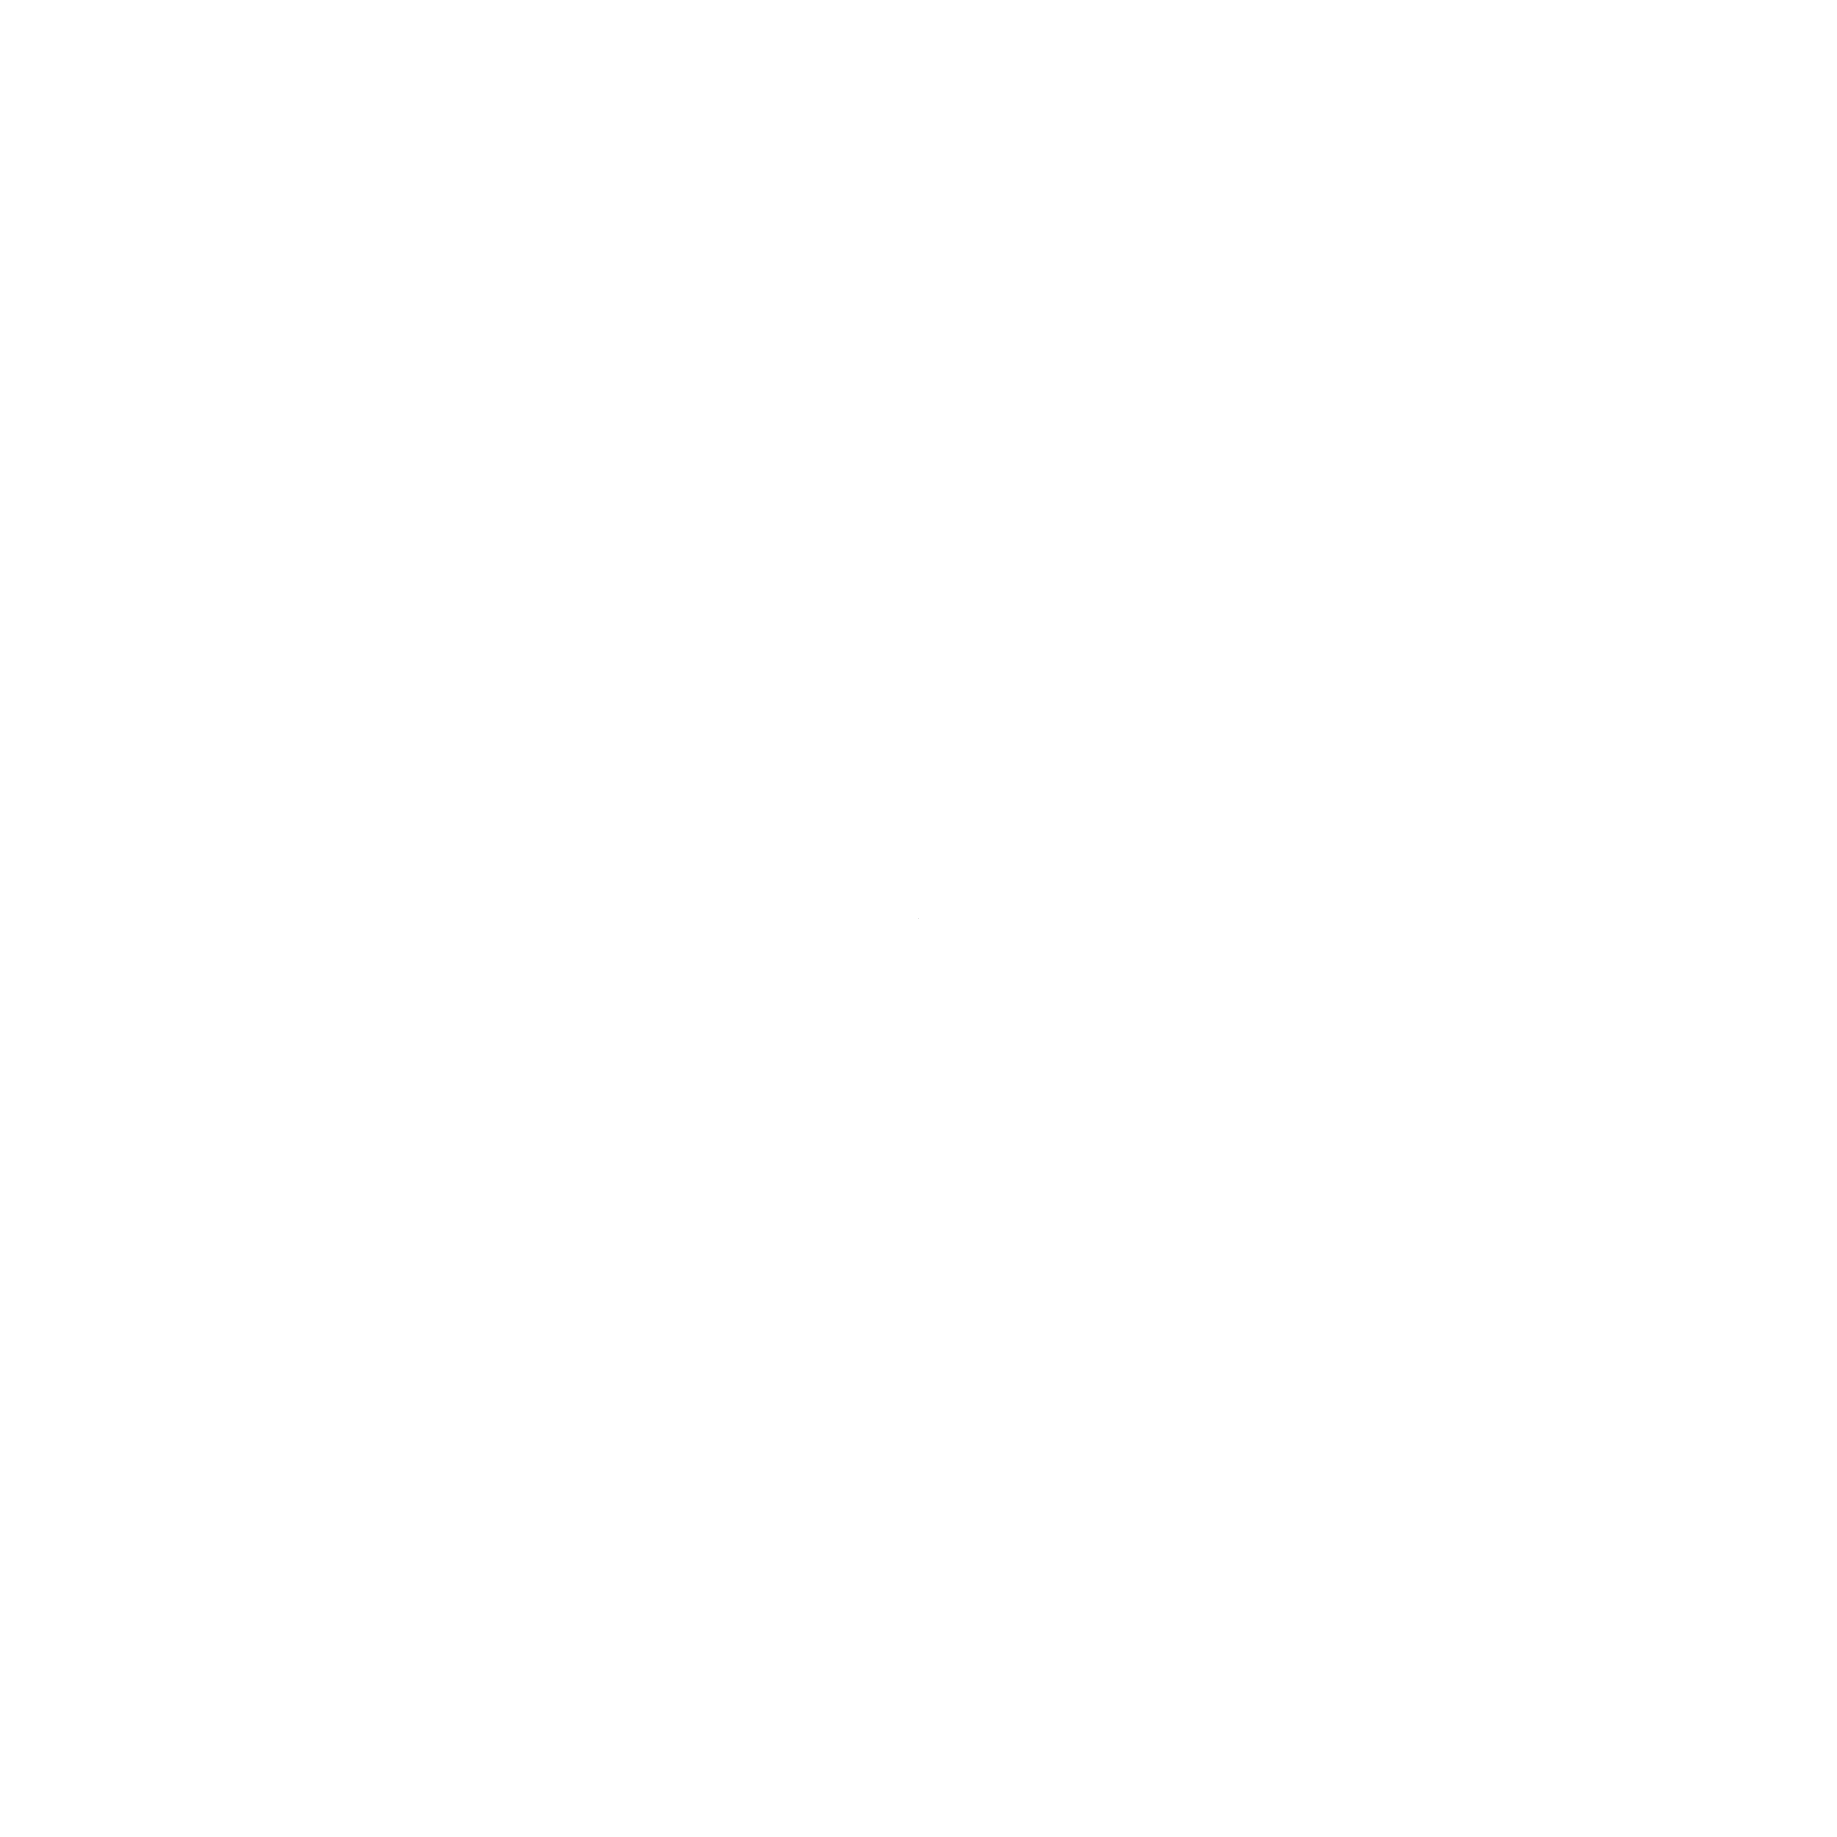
# Model space of a CAD drawing. Header units: millimetres. Extents: x 0 to 31920, y -6088 to 2522.
# Drawn here: x 12768 to 12768, y 2044 to 2044 of the extents above; entities that cross this region are included whole.
import ezdxf

# ---------------------------------------------------------------- set-up
doc = ezdxf.new("R2010")
doc.units = ezdxf.units.MM
doc.header["$MEASUREMENT"] = 0
doc.layers.add('Page', color=3, linetype='Continuous')

msp = doc.modelspace()

# ---------------------------------------------------------------- linework, layer by layer
msp.add_lwpolyline([(12768, 2044), (12768, 2044), (12768, 2044), (12768, 2044), (12768, 2044)])
at = {"layer": 'Page'}
msp.add_lwpolyline([(12768, 2044), (12768, 2044), (12768, 2044), (12768, 2044), (12768, 2044)], dxfattribs=at)
msp.add_lwpolyline([(12768, 2044), (12768, 2044), (12768, 2044), (12768, 2044), (12768, 2044)], dxfattribs=at)
msp.add_lwpolyline([(12768, 2044), (12768, 2044), (12768, 2044), (12768, 2044), (12768, 2044)], dxfattribs=at)
msp.add_lwpolyline([(12768, 2044), (12768, 2044), (12768, 2044), (12768, 2044), (12768, 2044)], dxfattribs=at)
msp.add_lwpolyline([(12768, 2044), (12768, 2044), (12768, 2044), (12768, 2044), (12768, 2044)], dxfattribs=at)
msp.add_lwpolyline([(12768, 2044), (12768, 2044), (12768, 2044), (12768, 2044), (12768, 2044)], dxfattribs=at)
msp.add_lwpolyline([(12768, 2044), (12768, 2044), (12768, 2044), (12768, 2044), (12768, 2044)], dxfattribs=at)
msp.add_lwpolyline([(12768, 2044), (12768, 2044), (12768, 2044), (12768, 2044), (12768, 2044)], dxfattribs=at)
msp.add_lwpolyline([(12768, 2044), (12768, 2044), (12768, 2044), (12768, 2044), (12768, 2044)], dxfattribs=at)
msp.add_lwpolyline([(12768, 2044), (12768, 2044), (12768, 2044), (12768, 2044), (12768, 2044)], dxfattribs=at)
msp.add_lwpolyline([(12768, 2044), (12768, 2044), (12768, 2044), (12768, 2044), (12768, 2044)], dxfattribs=at)
msp.add_lwpolyline([(12768, 2044), (12768, 2044), (12768, 2044), (12768, 2044), (12768, 2044)], dxfattribs=at)
msp.add_lwpolyline([(12768, 2044), (12768, 2044), (12768, 2044), (12768, 2044), (12768, 2044)], dxfattribs=at)
msp.add_lwpolyline([(12768, 2044), (12768, 2044), (12768, 2044), (12768, 2044), (12768, 2044)], dxfattribs=at)
msp.add_lwpolyline([(12768, 2044), (12768, 2044), (12768, 2044), (12768, 2044), (12768, 2044)], dxfattribs=at)
msp.add_lwpolyline([(12768, 2044), (12768, 2044), (12768, 2044), (12768, 2044), (12768, 2044)], dxfattribs=at)
msp.add_lwpolyline([(12768, 2044), (12768, 2044), (12768, 2044), (12768, 2044), (12768, 2044)], dxfattribs=at)
msp.add_lwpolyline([(12768, 2044), (12768, 2044), (12768, 2044), (12768, 2044), (12768, 2044)], dxfattribs=at)
msp.add_lwpolyline([(12768, 2044), (12768, 2044), (12768, 2044), (12768, 2044), (12768, 2044)], dxfattribs=at)
msp.add_lwpolyline([(12768, 2044), (12768, 2044), (12768, 2044), (12768, 2044), (12768, 2044)], dxfattribs=at)
msp.add_lwpolyline([(12768, 2044), (12768, 2044), (12768, 2044), (12768, 2044), (12768, 2044)], dxfattribs=at)
msp.add_lwpolyline([(12768, 2044), (12768, 2044), (12768, 2044), (12768, 2044), (12768, 2044)], dxfattribs=at)
msp.add_lwpolyline([(12768, 2044), (12768, 2044), (12768, 2044), (12768, 2044), (12768, 2044)], dxfattribs=at)
msp.add_lwpolyline([(12768, 2044), (12768, 2044), (12768, 2044), (12768, 2044), (12768, 2044)], dxfattribs=at)
msp.add_lwpolyline([(12768, 2044), (12768, 2044), (12768, 2044), (12768, 2044), (12768, 2044)], dxfattribs=at)
msp.add_lwpolyline([(12768, 2044), (12768, 2044), (12768, 2044), (12768, 2044), (12768, 2044)], dxfattribs=at)
msp.add_lwpolyline([(12768, 2044), (12768, 2044), (12768, 2044), (12768, 2044), (12768, 2044)], dxfattribs=at)
msp.add_lwpolyline([(12768, 2044), (12768, 2044), (12768, 2044), (12768, 2044), (12768, 2044)], dxfattribs=at)
msp.add_lwpolyline([(12768, 2044), (12768, 2044), (12768, 2044), (12768, 2044), (12768, 2044)], dxfattribs=at)
msp.add_lwpolyline([(12768, 2044), (12768, 2044), (12768, 2044), (12768, 2044), (12768, 2044)], dxfattribs=at)
msp.add_lwpolyline([(12768, 2044), (12768, 2044), (12768, 2044), (12768, 2044), (12768, 2044)], dxfattribs=at)
msp.add_lwpolyline([(12768, 2044), (12768, 2044), (12768, 2044), (12768, 2044), (12768, 2044)], dxfattribs=at)
msp.add_lwpolyline([(12768, 2044), (12768, 2044), (12768, 2044), (12768, 2044), (12768, 2044)], dxfattribs=at)
msp.add_lwpolyline([(12768, 2044), (12768, 2044), (12768, 2044), (12768, 2044), (12768, 2044)], dxfattribs=at)
msp.add_lwpolyline([(12768, 2044), (12768, 2044), (12768, 2044), (12768, 2044), (12768, 2044)], dxfattribs=at)
msp.add_lwpolyline([(12768, 2044), (12768, 2044), (12768, 2044), (12768, 2044), (12768, 2044)], dxfattribs=at)
msp.add_lwpolyline([(12768, 2044), (12768, 2044), (12768, 2044), (12768, 2044), (12768, 2044)], dxfattribs=at)
msp.add_lwpolyline([(12768, 2044), (12768, 2044), (12768, 2044), (12768, 2044), (12768, 2044)], dxfattribs=at)
msp.add_lwpolyline([(12768, 2044), (12768, 2044), (12768, 2044), (12768, 2044), (12768, 2044)], dxfattribs=at)
msp.add_lwpolyline([(12768, 2044), (12768, 2044), (12768, 2044), (12768, 2044), (12768, 2044)], dxfattribs=at)
msp.add_lwpolyline([(12768, 2044), (12768, 2044), (12768, 2044), (12768, 2044), (12768, 2044)], dxfattribs=at)
msp.add_lwpolyline([(12768, 2044), (12768, 2044), (12768, 2044), (12768, 2044), (12768, 2044)], dxfattribs=at)
msp.add_lwpolyline([(12768, 2044), (12768, 2044), (12768, 2044), (12768, 2044), (12768, 2044)], dxfattribs=at)
msp.add_lwpolyline([(12768, 2044), (12768, 2044), (12768, 2044), (12768, 2044), (12768, 2044)], dxfattribs=at)
msp.add_lwpolyline([(12768, 2044), (12768, 2044), (12768, 2044), (12768, 2044), (12768, 2044)], dxfattribs=at)
msp.add_lwpolyline([(12768, 2044), (12768, 2044), (12768, 2044), (12768, 2044), (12768, 2044)], dxfattribs=at)
msp.add_lwpolyline([(12768, 2044), (12768, 2044), (12768, 2044), (12768, 2044), (12768, 2044)], dxfattribs=at)
msp.add_lwpolyline([(12768, 2044), (12768, 2044), (12768, 2044), (12768, 2044), (12768, 2044)], dxfattribs=at)
msp.add_lwpolyline([(12768, 2044), (12768, 2044), (12768, 2044), (12768, 2044), (12768, 2044)], dxfattribs=at)
msp.add_lwpolyline([(12768, 2044), (12768, 2044), (12768, 2044), (12768, 2044), (12768, 2044)], dxfattribs=at)
msp.add_lwpolyline([(12768, 2044), (12768, 2044), (12768, 2044), (12768, 2044), (12768, 2044)], dxfattribs=at)
msp.add_lwpolyline([(12768, 2044), (12768, 2044), (12768, 2044), (12768, 2044), (12768, 2044)], dxfattribs=at)
msp.add_lwpolyline([(12768, 2044), (12768, 2044), (12768, 2044), (12768, 2044), (12768, 2044)], dxfattribs=at)
msp.add_lwpolyline([(12768, 2044), (12768, 2044), (12768, 2044), (12768, 2044), (12768, 2044)], dxfattribs=at)
msp.add_lwpolyline([(12768, 2044), (12768, 2044), (12768, 2044), (12768, 2044), (12768, 2044)], dxfattribs=at)
msp.add_lwpolyline([(12768, 2044), (12768, 2044), (12768, 2044), (12768, 2044), (12768, 2044)], dxfattribs=at)
msp.add_lwpolyline([(12768, 2044), (12768, 2044), (12768, 2044), (12768, 2044), (12768, 2044)], dxfattribs=at)
msp.add_lwpolyline([(12768, 2044), (12768, 2044), (12768, 2044), (12768, 2044), (12768, 2044)], dxfattribs=at)
msp.add_lwpolyline([(12768, 2044), (12768, 2044), (12768, 2044), (12768, 2044), (12768, 2044)], dxfattribs=at)
msp.add_lwpolyline([(12768, 2044), (12768, 2044), (12768, 2044), (12768, 2044), (12768, 2044)], dxfattribs=at)
msp.add_lwpolyline([(12768, 2044), (12768, 2044), (12768, 2044), (12768, 2044), (12768, 2044)], dxfattribs=at)
msp.add_lwpolyline([(12768, 2044), (12768, 2044), (12768, 2044), (12768, 2044), (12768, 2044)], dxfattribs=at)
msp.add_lwpolyline([(12768, 2044), (12768, 2044), (12768, 2044), (12768, 2044), (12768, 2044)], dxfattribs=at)
msp.add_lwpolyline([(12768, 2044), (12768, 2044), (12768, 2044), (12768, 2044), (12768, 2044)], dxfattribs=at)
msp.add_lwpolyline([(12768, 2044), (12768, 2044), (12768, 2044), (12768, 2044), (12768, 2044)], dxfattribs=at)
msp.add_lwpolyline([(12768, 2044), (12768, 2044), (12768, 2044), (12768, 2044), (12768, 2044)], dxfattribs=at)
msp.add_lwpolyline([(12768, 2044), (12768, 2044), (12768, 2044), (12768, 2044), (12768, 2044)], dxfattribs=at)
msp.add_lwpolyline([(12768, 2044), (12768, 2044), (12768, 2044), (12768, 2044), (12768, 2044)], dxfattribs=at)
msp.add_lwpolyline([(12768, 2044), (12768, 2044), (12768, 2044), (12768, 2044), (12768, 2044)], dxfattribs=at)
msp.add_lwpolyline([(12768, 2044), (12768, 2044), (12768, 2044), (12768, 2044), (12768, 2044)], dxfattribs=at)
msp.add_lwpolyline([(12768, 2044), (12768, 2044), (12768, 2044), (12768, 2044), (12768, 2044)], dxfattribs=at)
msp.add_lwpolyline([(12768, 2044), (12768, 2044), (12768, 2044), (12768, 2044), (12768, 2044)], dxfattribs=at)
msp.add_lwpolyline([(12768, 2044), (12768, 2044), (12768, 2044), (12768, 2044), (12768, 2044)], dxfattribs=at)
msp.add_lwpolyline([(12768, 2044), (12768, 2044), (12768, 2044), (12768, 2044), (12768, 2044)], dxfattribs=at)
msp.add_lwpolyline([(12768, 2044), (12768, 2044), (12768, 2044), (12768, 2044), (12768, 2044)], dxfattribs=at)
msp.add_lwpolyline([(12768, 2044), (12768, 2044), (12768, 2044), (12768, 2044), (12768, 2044)], dxfattribs=at)
msp.add_lwpolyline([(12768, 2044), (12768, 2044), (12768, 2044), (12768, 2044), (12768, 2044)], dxfattribs=at)
msp.add_lwpolyline([(12768, 2044), (12768, 2044), (12768, 2044), (12768, 2044), (12768, 2044)], dxfattribs=at)
msp.add_lwpolyline([(12768, 2044), (12768, 2044), (12768, 2044), (12768, 2044), (12768, 2044)], dxfattribs=at)
msp.add_lwpolyline([(12768, 2044), (12768, 2044), (12768, 2044), (12768, 2044), (12768, 2044)], dxfattribs=at)
msp.add_lwpolyline([(12768, 2044), (12768, 2044), (12768, 2044), (12768, 2044), (12768, 2044)], dxfattribs=at)
msp.add_lwpolyline([(12768, 2044), (12768, 2044), (12768, 2044), (12768, 2044), (12768, 2044)], dxfattribs=at)
msp.add_lwpolyline([(12768, 2044), (12768, 2044), (12768, 2044), (12768, 2044), (12768, 2044)], dxfattribs=at)
msp.add_lwpolyline([(12768, 2044), (12768, 2044), (12768, 2044), (12768, 2044), (12768, 2044)], dxfattribs=at)
msp.add_lwpolyline([(12768, 2044), (12768, 2044), (12768, 2044), (12768, 2044), (12768, 2044)], dxfattribs=at)
msp.add_lwpolyline([(12768, 2044), (12768, 2044), (12768, 2044), (12768, 2044), (12768, 2044)], dxfattribs=at)
msp.add_lwpolyline([(12768, 2044), (12768, 2044), (12768, 2044), (12768, 2044), (12768, 2044)], dxfattribs=at)
msp.add_lwpolyline([(12768, 2044), (12768, 2044), (12768, 2044), (12768, 2044), (12768, 2044)], dxfattribs=at)
msp.add_lwpolyline([(12768, 2044), (12768, 2044), (12768, 2044), (12768, 2044), (12768, 2044)], dxfattribs=at)
msp.add_lwpolyline([(12768, 2044), (12768, 2044), (12768, 2044), (12768, 2044), (12768, 2044)], dxfattribs=at)
msp.add_lwpolyline([(12768, 2044), (12768, 2044), (12768, 2044), (12768, 2044), (12768, 2044)], dxfattribs=at)
msp.add_lwpolyline([(12768, 2044), (12768, 2044), (12768, 2044), (12768, 2044), (12768, 2044)], dxfattribs=at)
msp.add_lwpolyline([(12768, 2044), (12768, 2044), (12768, 2044), (12768, 2044), (12768, 2044)], dxfattribs=at)
msp.add_lwpolyline([(12768, 2044), (12768, 2044), (12768, 2044), (12768, 2044), (12768, 2044)], dxfattribs=at)
msp.add_lwpolyline([(12768, 2044), (12768, 2044), (12768, 2044), (12768, 2044), (12768, 2044)], dxfattribs=at)
msp.add_lwpolyline([(12768, 2044), (12768, 2044), (12768, 2044), (12768, 2044), (12768, 2044)], dxfattribs=at)
msp.add_lwpolyline([(12768, 2044), (12768, 2044), (12768, 2044), (12768, 2044), (12768, 2044)], dxfattribs=at)
msp.add_lwpolyline([(12768, 2044), (12768, 2044), (12768, 2044), (12768, 2044), (12768, 2044)], dxfattribs=at)
msp.add_lwpolyline([(12768, 2044), (12768, 2044), (12768, 2044), (12768, 2044), (12768, 2044)], dxfattribs=at)
msp.add_lwpolyline([(12768, 2044), (12768, 2044), (12768, 2044), (12768, 2044), (12768, 2044)], dxfattribs=at)
msp.add_lwpolyline([(12768, 2044), (12768, 2044), (12768, 2044), (12768, 2044), (12768, 2044)], dxfattribs=at)
msp.add_lwpolyline([(12768, 2044), (12768, 2044), (12768, 2044), (12768, 2044), (12768, 2044)], dxfattribs=at)
msp.add_lwpolyline([(12768, 2044), (12768, 2044), (12768, 2044), (12768, 2044), (12768, 2044)], dxfattribs=at)
msp.add_lwpolyline([(12768, 2044), (12768, 2044), (12768, 2044), (12768, 2044), (12768, 2044)], dxfattribs=at)
msp.add_lwpolyline([(12768, 2044), (12768, 2044), (12768, 2044), (12768, 2044), (12768, 2044)], dxfattribs=at)
msp.add_lwpolyline([(12768, 2044), (12768, 2044), (12768, 2044), (12768, 2044), (12768, 2044)], dxfattribs=at)
msp.add_lwpolyline([(12768, 2044), (12768, 2044), (12768, 2044), (12768, 2044), (12768, 2044)], dxfattribs=at)
msp.add_lwpolyline([(12768, 2044), (12768, 2044), (12768, 2044), (12768, 2044), (12768, 2044)], dxfattribs=at)
msp.add_lwpolyline([(12768, 2044), (12768, 2044), (12768, 2044), (12768, 2044), (12768, 2044)], dxfattribs=at)
msp.add_lwpolyline([(12768, 2044), (12768, 2044), (12768, 2044), (12768, 2044), (12768, 2044)], dxfattribs=at)
msp.add_lwpolyline([(12768, 2044), (12768, 2044), (12768, 2044), (12768, 2044), (12768, 2044)], dxfattribs=at)
msp.add_lwpolyline([(12768, 2044), (12768, 2044), (12768, 2044), (12768, 2044), (12768, 2044)], dxfattribs=at)
msp.add_lwpolyline([(12768, 2044), (12768, 2044), (12768, 2044), (12768, 2044), (12768, 2044)], dxfattribs=at)
msp.add_lwpolyline([(12768, 2044), (12768, 2044), (12768, 2044), (12768, 2044), (12768, 2044)], dxfattribs=at)
msp.add_lwpolyline([(12768, 2044), (12768, 2044), (12768, 2044), (12768, 2044), (12768, 2044)], dxfattribs=at)
msp.add_lwpolyline([(12768, 2044), (12768, 2044), (12768, 2044), (12768, 2044), (12768, 2044)], dxfattribs=at)
msp.add_lwpolyline([(12768, 2044), (12768, 2044), (12768, 2044), (12768, 2044), (12768, 2044)], dxfattribs=at)
msp.add_lwpolyline([(12768, 2044), (12768, 2044), (12768, 2044), (12768, 2044), (12768, 2044)], dxfattribs=at)
msp.add_lwpolyline([(12768, 2044), (12768, 2044), (12768, 2044), (12768, 2044), (12768, 2044)], dxfattribs=at)
msp.add_lwpolyline([(12768, 2044), (12768, 2044), (12768, 2044), (12768, 2044), (12768, 2044)], dxfattribs=at)
msp.add_lwpolyline([(12768, 2044), (12768, 2044), (12768, 2044), (12768, 2044), (12768, 2044)], dxfattribs=at)
msp.add_lwpolyline([(12768, 2044), (12768, 2044), (12768, 2044), (12768, 2044), (12768, 2044)], dxfattribs=at)
msp.add_lwpolyline([(12768, 2044), (12768, 2044), (12768, 2044), (12768, 2044), (12768, 2044)], dxfattribs=at)
msp.add_lwpolyline([(12768, 2044), (12768, 2044), (12768, 2044), (12768, 2044), (12768, 2044)], dxfattribs=at)
msp.add_lwpolyline([(12768, 2044), (12768, 2044), (12768, 2044), (12768, 2044), (12768, 2044)], dxfattribs=at)
msp.add_lwpolyline([(12768, 2044), (12768, 2044), (12768, 2044), (12768, 2044), (12768, 2044)], dxfattribs=at)
msp.add_lwpolyline([(12768, 2044), (12768, 2044), (12768, 2044), (12768, 2044), (12768, 2044)], dxfattribs=at)
msp.add_lwpolyline([(12768, 2044), (12768, 2044), (12768, 2044), (12768, 2044), (12768, 2044)], dxfattribs=at)
msp.add_lwpolyline([(12768, 2044), (12768, 2044), (12768, 2044), (12768, 2044), (12768, 2044)], dxfattribs=at)
msp.add_lwpolyline([(12768, 2044), (12768, 2044), (12768, 2044), (12768, 2044), (12768, 2044)], dxfattribs=at)
msp.add_lwpolyline([(12768, 2044), (12768, 2044), (12768, 2044), (12768, 2044), (12768, 2044)], dxfattribs=at)
msp.add_lwpolyline([(12768, 2044), (12768, 2044), (12768, 2044), (12768, 2044), (12768, 2044)], dxfattribs=at)
msp.add_lwpolyline([(12768, 2044), (12768, 2044), (12768, 2044), (12768, 2044), (12768, 2044)], dxfattribs=at)
msp.add_lwpolyline([(12768, 2044), (12768, 2044), (12768, 2044), (12768, 2044), (12768, 2044)], dxfattribs=at)
msp.add_lwpolyline([(12768, 2044), (12768, 2044), (12768, 2044), (12768, 2044), (12768, 2044)], dxfattribs=at)
msp.add_lwpolyline([(12768, 2044), (12768, 2044), (12768, 2044), (12768, 2044), (12768, 2044)], dxfattribs=at)
msp.add_lwpolyline([(12768, 2044), (12768, 2044), (12768, 2044), (12768, 2044), (12768, 2044)], dxfattribs=at)
msp.add_lwpolyline([(12768, 2044), (12768, 2044), (12768, 2044), (12768, 2044), (12768, 2044)], dxfattribs=at)
msp.add_lwpolyline([(12768, 2044), (12768, 2044), (12768, 2044), (12768, 2044), (12768, 2044)], dxfattribs=at)
msp.add_lwpolyline([(12768, 2044), (12768, 2044), (12768, 2044), (12768, 2044), (12768, 2044)], dxfattribs=at)
msp.add_lwpolyline([(12768, 2044), (12768, 2044), (12768, 2044), (12768, 2044), (12768, 2044)], dxfattribs=at)
msp.add_lwpolyline([(12768, 2044), (12768, 2044), (12768, 2044), (12768, 2044), (12768, 2044)], dxfattribs=at)
msp.add_lwpolyline([(12768, 2044), (12768, 2044), (12768, 2044), (12768, 2044), (12768, 2044)], dxfattribs=at)
msp.add_lwpolyline([(12768, 2044), (12768, 2044), (12768, 2044), (12768, 2044), (12768, 2044)], dxfattribs=at)
msp.add_lwpolyline([(12768, 2044), (12768, 2044), (12768, 2044), (12768, 2044), (12768, 2044)], dxfattribs=at)
msp.add_lwpolyline([(12768, 2044), (12768, 2044), (12768, 2044), (12768, 2044), (12768, 2044)], dxfattribs=at)
msp.add_lwpolyline([(12768, 2044), (12768, 2044), (12768, 2044), (12768, 2044), (12768, 2044)], dxfattribs=at)
msp.add_lwpolyline([(12768, 2044), (12768, 2044), (12768, 2044), (12768, 2044), (12768, 2044)], dxfattribs=at)
msp.add_lwpolyline([(12768, 2044), (12768, 2044), (12768, 2044), (12768, 2044), (12768, 2044)], dxfattribs=at)
msp.add_lwpolyline([(12768, 2044), (12768, 2044), (12768, 2044), (12768, 2044), (12768, 2044)], dxfattribs=at)
msp.add_lwpolyline([(12768, 2044), (12768, 2044), (12768, 2044), (12768, 2044), (12768, 2044)], dxfattribs=at)
msp.add_lwpolyline([(12768, 2044), (12768, 2044), (12768, 2044), (12768, 2044), (12768, 2044)], dxfattribs=at)
msp.add_lwpolyline([(12768, 2044), (12768, 2044), (12768, 2044), (12768, 2044), (12768, 2044)], dxfattribs=at)
msp.add_lwpolyline([(12768, 2044), (12768, 2044), (12768, 2044), (12768, 2044), (12768, 2044)], dxfattribs=at)
msp.add_lwpolyline([(12768, 2044), (12768, 2044), (12768, 2044), (12768, 2044), (12768, 2044)], dxfattribs=at)
msp.add_lwpolyline([(12768, 2044), (12768, 2044), (12768, 2044), (12768, 2044), (12768, 2044)], dxfattribs=at)
msp.add_lwpolyline([(12768, 2044), (12768, 2044), (12768, 2044), (12768, 2044), (12768, 2044)], dxfattribs=at)
msp.add_lwpolyline([(12768, 2044), (12768, 2044), (12768, 2044), (12768, 2044), (12768, 2044)], dxfattribs=at)
msp.add_lwpolyline([(12768, 2044), (12768, 2044), (12768, 2044), (12768, 2044), (12768, 2044)], dxfattribs=at)
msp.add_lwpolyline([(12768, 2044), (12768, 2044), (12768, 2044), (12768, 2044), (12768, 2044)], dxfattribs=at)
msp.add_lwpolyline([(12768, 2044), (12768, 2044), (12768, 2044), (12768, 2044), (12768, 2044)], dxfattribs=at)
msp.add_lwpolyline([(12768, 2044), (12768, 2044), (12768, 2044), (12768, 2044), (12768, 2044)], dxfattribs=at)
msp.add_lwpolyline([(12768, 2044), (12768, 2044), (12768, 2044), (12768, 2044), (12768, 2044)], dxfattribs=at)
msp.add_lwpolyline([(12768, 2044), (12768, 2044), (12768, 2044), (12768, 2044), (12768, 2044)], dxfattribs=at)
msp.add_lwpolyline([(12768, 2044), (12768, 2044), (12768, 2044), (12768, 2044), (12768, 2044)], dxfattribs=at)
msp.add_lwpolyline([(12768, 2044), (12768, 2044), (12768, 2044), (12768, 2044), (12768, 2044)], dxfattribs=at)
msp.add_lwpolyline([(12768, 2044), (12768, 2044), (12768, 2044), (12768, 2044), (12768, 2044)], dxfattribs=at)
msp.add_lwpolyline([(12768, 2044), (12768, 2044), (12768, 2044), (12768, 2044), (12768, 2044)], dxfattribs=at)
msp.add_lwpolyline([(12768, 2044), (12768, 2044), (12768, 2044), (12768, 2044), (12768, 2044)], dxfattribs=at)
msp.add_lwpolyline([(12768, 2044), (12768, 2044), (12768, 2044), (12768, 2044), (12768, 2044)], dxfattribs=at)
msp.add_lwpolyline([(12768, 2044), (12768, 2044), (12768, 2044), (12768, 2044), (12768, 2044)], dxfattribs=at)
msp.add_lwpolyline([(12768, 2044), (12768, 2044), (12768, 2044), (12768, 2044), (12768, 2044)], dxfattribs=at)
msp.add_lwpolyline([(12768, 2044), (12768, 2044), (12768, 2044), (12768, 2044), (12768, 2044)], dxfattribs=at)
msp.add_lwpolyline([(12768, 2044), (12768, 2044), (12768, 2044), (12768, 2044), (12768, 2044)], dxfattribs=at)
msp.add_lwpolyline([(12768, 2044), (12768, 2044), (12768, 2044), (12768, 2044), (12768, 2044)], dxfattribs=at)
msp.add_lwpolyline([(12768, 2044), (12768, 2044), (12768, 2044), (12768, 2044), (12768, 2044)], dxfattribs=at)
msp.add_lwpolyline([(12768, 2044), (12768, 2044), (12768, 2044), (12768, 2044), (12768, 2044)], dxfattribs=at)
msp.add_lwpolyline([(12768, 2044), (12768, 2044), (12768, 2044), (12768, 2044), (12768, 2044)], dxfattribs=at)
msp.add_lwpolyline([(12768, 2044), (12768, 2044), (12768, 2044), (12768, 2044), (12768, 2044)], dxfattribs=at)
msp.add_lwpolyline([(12768, 2044), (12768, 2044), (12768, 2044), (12768, 2044), (12768, 2044)], dxfattribs=at)
msp.add_lwpolyline([(12768, 2044), (12768, 2044), (12768, 2044), (12768, 2044), (12768, 2044)], dxfattribs=at)
msp.add_lwpolyline([(12768, 2044), (12768, 2044), (12768, 2044), (12768, 2044), (12768, 2044)], dxfattribs=at)
msp.add_lwpolyline([(12768, 2044), (12768, 2044), (12768, 2044), (12768, 2044), (12768, 2044)], dxfattribs=at)
msp.add_lwpolyline([(12768, 2044), (12768, 2044), (12768, 2044), (12768, 2044), (12768, 2044)], dxfattribs=at)
msp.add_lwpolyline([(12768, 2044), (12768, 2044), (12768, 2044), (12768, 2044), (12768, 2044)], dxfattribs=at)
msp.add_lwpolyline([(12768, 2044), (12768, 2044), (12768, 2044), (12768, 2044), (12768, 2044)], dxfattribs=at)
msp.add_lwpolyline([(12768, 2044), (12768, 2044), (12768, 2044), (12768, 2044), (12768, 2044)], dxfattribs=at)
msp.add_lwpolyline([(12768, 2044), (12768, 2044), (12768, 2044), (12768, 2044), (12768, 2044)], dxfattribs=at)
msp.add_lwpolyline([(12768, 2044), (12768, 2044), (12768, 2044), (12768, 2044), (12768, 2044)], dxfattribs=at)
msp.add_lwpolyline([(12768, 2044), (12768, 2044), (12768, 2044), (12768, 2044), (12768, 2044)], dxfattribs=at)
msp.add_lwpolyline([(12768, 2044), (12768, 2044), (12768, 2044), (12768, 2044), (12768, 2044)], dxfattribs=at)
msp.add_lwpolyline([(12768, 2044), (12768, 2044), (12768, 2044), (12768, 2044), (12768, 2044)], dxfattribs=at)
msp.add_lwpolyline([(12768, 2044), (12768, 2044), (12768, 2044), (12768, 2044), (12768, 2044)], dxfattribs=at)
msp.add_lwpolyline([(12768, 2044), (12768, 2044), (12768, 2044), (12768, 2044), (12768, 2044)], dxfattribs=at)
msp.add_lwpolyline([(12768, 2044), (12768, 2044), (12768, 2044), (12768, 2044), (12768, 2044)], dxfattribs=at)
msp.add_lwpolyline([(12768, 2044), (12768, 2044), (12768, 2044), (12768, 2044), (12768, 2044)], dxfattribs=at)
msp.add_lwpolyline([(12768, 2044), (12768, 2044), (12768, 2044), (12768, 2044), (12768, 2044)], dxfattribs=at)
msp.add_lwpolyline([(12768, 2044), (12768, 2044), (12768, 2044), (12768, 2044), (12768, 2044)], dxfattribs=at)
msp.add_lwpolyline([(12768, 2044), (12768, 2044), (12768, 2044), (12768, 2044), (12768, 2044)], dxfattribs=at)
msp.add_lwpolyline([(12768, 2044), (12768, 2044), (12768, 2044), (12768, 2044), (12768, 2044)], dxfattribs=at)
msp.add_lwpolyline([(12768, 2044), (12768, 2044), (12768, 2044), (12768, 2044), (12768, 2044)], dxfattribs=at)
msp.add_lwpolyline([(12768, 2044), (12768, 2044), (12768, 2044), (12768, 2044), (12768, 2044)], dxfattribs=at)
msp.add_lwpolyline([(12768, 2044), (12768, 2044), (12768, 2044), (12768, 2044), (12768, 2044)], dxfattribs=at)
msp.add_lwpolyline([(12768, 2044), (12768, 2044), (12768, 2044), (12768, 2044), (12768, 2044)], dxfattribs=at)
msp.add_lwpolyline([(12768, 2044), (12768, 2044), (12768, 2044), (12768, 2044), (12768, 2044)], dxfattribs=at)
msp.add_lwpolyline([(12768, 2044), (12768, 2044), (12768, 2044), (12768, 2044), (12768, 2044)], dxfattribs=at)
msp.add_lwpolyline([(12768, 2044), (12768, 2044), (12768, 2044), (12768, 2044), (12768, 2044)], dxfattribs=at)
msp.add_lwpolyline([(12768, 2044), (12768, 2044), (12768, 2044), (12768, 2044), (12768, 2044)], dxfattribs=at)
msp.add_lwpolyline([(12768, 2044), (12768, 2044), (12768, 2044), (12768, 2044), (12768, 2044)], dxfattribs=at)
msp.add_lwpolyline([(12768, 2044), (12768, 2044), (12768, 2044), (12768, 2044), (12768, 2044)], dxfattribs=at)
msp.add_lwpolyline([(12768, 2044), (12768, 2044), (12768, 2044), (12768, 2044), (12768, 2044)], dxfattribs=at)
msp.add_lwpolyline([(12768, 2044), (12768, 2044), (12768, 2044), (12768, 2044), (12768, 2044)], dxfattribs=at)
msp.add_lwpolyline([(12768, 2044), (12768, 2044), (12768, 2044), (12768, 2044), (12768, 2044)], dxfattribs=at)
msp.add_lwpolyline([(12768, 2044), (12768, 2044), (12768, 2044), (12768, 2044), (12768, 2044)], dxfattribs=at)
msp.add_lwpolyline([(12768, 2044), (12768, 2044), (12768, 2044), (12768, 2044), (12768, 2044)], dxfattribs=at)
msp.add_lwpolyline([(12768, 2044), (12768, 2044), (12768, 2044), (12768, 2044), (12768, 2044)], dxfattribs=at)
msp.add_lwpolyline([(12768, 2044), (12768, 2044), (12768, 2044), (12768, 2044), (12768, 2044)], dxfattribs=at)
msp.add_lwpolyline([(12768, 2044), (12768, 2044), (12768, 2044), (12768, 2044), (12768, 2044)], dxfattribs=at)
msp.add_lwpolyline([(12768, 2044), (12768, 2044), (12768, 2044), (12768, 2044), (12768, 2044)], dxfattribs=at)
msp.add_lwpolyline([(12768, 2044), (12768, 2044), (12768, 2044), (12768, 2044), (12768, 2044)], dxfattribs=at)
msp.add_lwpolyline([(12768, 2044), (12768, 2044), (12768, 2044), (12768, 2044), (12768, 2044)], dxfattribs=at)
msp.add_lwpolyline([(12768, 2044), (12768, 2044), (12768, 2044), (12768, 2044), (12768, 2044)], dxfattribs=at)
msp.add_lwpolyline([(12768, 2044), (12768, 2044), (12768, 2044), (12768, 2044), (12768, 2044)], dxfattribs=at)
msp.add_lwpolyline([(12768, 2044), (12768, 2044), (12768, 2044), (12768, 2044), (12768, 2044)], dxfattribs=at)
msp.add_lwpolyline([(12768, 2044), (12768, 2044), (12768, 2044), (12768, 2044), (12768, 2044)], dxfattribs=at)
msp.add_lwpolyline([(12768, 2044), (12768, 2044), (12768, 2044), (12768, 2044), (12768, 2044)], dxfattribs=at)
msp.add_lwpolyline([(12768, 2044), (12768, 2044), (12768, 2044), (12768, 2044), (12768, 2044)], dxfattribs=at)
msp.add_lwpolyline([(12768, 2044), (12768, 2044), (12768, 2044), (12768, 2044), (12768, 2044)], dxfattribs=at)
msp.add_lwpolyline([(12768, 2044), (12768, 2044), (12768, 2044), (12768, 2044), (12768, 2044)], dxfattribs=at)
msp.add_lwpolyline([(12768, 2044), (12768, 2044), (12768, 2044), (12768, 2044), (12768, 2044)], dxfattribs=at)
msp.add_lwpolyline([(12768, 2044), (12768, 2044), (12768, 2044), (12768, 2044), (12768, 2044)], dxfattribs=at)
msp.add_lwpolyline([(12768, 2044), (12768, 2044), (12768, 2044), (12768, 2044), (12768, 2044)], dxfattribs=at)
msp.add_lwpolyline([(12768, 2044), (12768, 2044), (12768, 2044), (12768, 2044), (12768, 2044)], dxfattribs=at)
msp.add_lwpolyline([(12768, 2044), (12768, 2044), (12768, 2044), (12768, 2044), (12768, 2044)], dxfattribs=at)
msp.add_lwpolyline([(12768, 2044), (12768, 2044), (12768, 2044), (12768, 2044), (12768, 2044)], dxfattribs=at)
msp.add_lwpolyline([(12768, 2044), (12768, 2044), (12768, 2044), (12768, 2044), (12768, 2044)], dxfattribs=at)
msp.add_lwpolyline([(12768, 2044), (12768, 2044), (12768, 2044), (12768, 2044), (12768, 2044)], dxfattribs=at)
msp.add_lwpolyline([(12768, 2044), (12768, 2044), (12768, 2044), (12768, 2044), (12768, 2044)], dxfattribs=at)
msp.add_lwpolyline([(12768, 2044), (12768, 2044), (12768, 2044), (12768, 2044), (12768, 2044)], dxfattribs=at)
msp.add_lwpolyline([(12768, 2044), (12768, 2044), (12768, 2044), (12768, 2044), (12768, 2044)], dxfattribs=at)
msp.add_lwpolyline([(12768, 2044), (12768, 2044), (12768, 2044), (12768, 2044), (12768, 2044)], dxfattribs=at)
msp.add_lwpolyline([(12768, 2044), (12768, 2044), (12768, 2044), (12768, 2044), (12768, 2044)], dxfattribs=at)
msp.add_lwpolyline([(12768, 2044), (12768, 2044), (12768, 2044), (12768, 2044), (12768, 2044)], dxfattribs=at)
msp.add_lwpolyline([(12768, 2044), (12768, 2044), (12768, 2044), (12768, 2044), (12768, 2044)], dxfattribs=at)
msp.add_lwpolyline([(12768, 2044), (12768, 2044), (12768, 2044), (12768, 2044), (12768, 2044)], dxfattribs=at)
msp.add_lwpolyline([(12768, 2044), (12768, 2044), (12768, 2044), (12768, 2044), (12768, 2044)], dxfattribs=at)
msp.add_lwpolyline([(12768, 2044), (12768, 2044), (12768, 2044), (12768, 2044), (12768, 2044)], dxfattribs=at)
msp.add_lwpolyline([(12768, 2044), (12768, 2044), (12768, 2044), (12768, 2044), (12768, 2044)], dxfattribs=at)
msp.add_lwpolyline([(12768, 2044), (12768, 2044), (12768, 2044), (12768, 2044), (12768, 2044)], dxfattribs=at)
msp.add_lwpolyline([(12768, 2044), (12768, 2044), (12768, 2044), (12768, 2044), (12768, 2044)], dxfattribs=at)
msp.add_lwpolyline([(12768, 2044), (12768, 2044), (12768, 2044), (12768, 2044), (12768, 2044)], dxfattribs=at)
msp.add_lwpolyline([(12768, 2044), (12768, 2044), (12768, 2044), (12768, 2044), (12768, 2044)], dxfattribs=at)
msp.add_lwpolyline([(12768, 2044), (12768, 2044), (12768, 2044), (12768, 2044), (12768, 2044)], dxfattribs=at)
msp.add_lwpolyline([(12768, 2044), (12768, 2044), (12768, 2044), (12768, 2044), (12768, 2044)], dxfattribs=at)
msp.add_lwpolyline([(12768, 2044), (12768, 2044), (12768, 2044), (12768, 2044), (12768, 2044)], dxfattribs=at)
msp.add_lwpolyline([(12768, 2044), (12768, 2044), (12768, 2044), (12768, 2044), (12768, 2044)], dxfattribs=at)
msp.add_lwpolyline([(12768, 2044), (12768, 2044), (12768, 2044), (12768, 2044), (12768, 2044)], dxfattribs=at)
msp.add_lwpolyline([(12768, 2044), (12768, 2044), (12768, 2044), (12768, 2044), (12768, 2044)], dxfattribs=at)
msp.add_lwpolyline([(12768, 2044), (12768, 2044), (12768, 2044), (12768, 2044), (12768, 2044)], dxfattribs=at)
msp.add_lwpolyline([(12768, 2044), (12768, 2044), (12768, 2044), (12768, 2044), (12768, 2044)], dxfattribs=at)
msp.add_lwpolyline([(12768, 2044), (12768, 2044), (12768, 2044), (12768, 2044), (12768, 2044)], dxfattribs=at)
msp.add_lwpolyline([(12768, 2044), (12768, 2044), (12768, 2044), (12768, 2044), (12768, 2044)], dxfattribs=at)
msp.add_lwpolyline([(12768, 2044), (12768, 2044), (12768, 2044), (12768, 2044), (12768, 2044)], dxfattribs=at)
msp.add_lwpolyline([(12768, 2044), (12768, 2044), (12768, 2044), (12768, 2044), (12768, 2044)], dxfattribs=at)
msp.add_lwpolyline([(12768, 2044), (12768, 2044), (12768, 2044), (12768, 2044), (12768, 2044)], dxfattribs=at)
msp.add_lwpolyline([(12768, 2044), (12768, 2044), (12768, 2044), (12768, 2044), (12768, 2044)], dxfattribs=at)
msp.add_lwpolyline([(12768, 2044), (12768, 2044), (12768, 2044), (12768, 2044), (12768, 2044)], dxfattribs=at)
msp.add_lwpolyline([(12768, 2044), (12768, 2044), (12768, 2044), (12768, 2044), (12768, 2044)], dxfattribs=at)
msp.add_lwpolyline([(12768, 2044), (12768, 2044), (12768, 2044), (12768, 2044), (12768, 2044)], dxfattribs=at)
msp.add_lwpolyline([(12768, 2044), (12768, 2044), (12768, 2044), (12768, 2044), (12768, 2044)], dxfattribs=at)
msp.add_lwpolyline([(12768, 2044), (12768, 2044), (12768, 2044), (12768, 2044), (12768, 2044)], dxfattribs=at)
msp.add_lwpolyline([(12768, 2044), (12768, 2044), (12768, 2044), (12768, 2044), (12768, 2044)], dxfattribs=at)
msp.add_lwpolyline([(12768, 2044), (12768, 2044), (12768, 2044), (12768, 2044), (12768, 2044)], dxfattribs=at)
msp.add_lwpolyline([(12768, 2044), (12768, 2044), (12768, 2044), (12768, 2044), (12768, 2044)], dxfattribs=at)
msp.add_lwpolyline([(12768, 2044), (12768, 2044), (12768, 2044), (12768, 2044), (12768, 2044)], dxfattribs=at)
msp.add_lwpolyline([(12768, 2044), (12768, 2044), (12768, 2044), (12768, 2044), (12768, 2044)], dxfattribs=at)
msp.add_lwpolyline([(12768, 2044), (12768, 2044), (12768, 2044), (12768, 2044), (12768, 2044)], dxfattribs=at)
msp.add_lwpolyline([(12768, 2044), (12768, 2044), (12768, 2044), (12768, 2044), (12768, 2044)], dxfattribs=at)
msp.add_lwpolyline([(12768, 2044), (12768, 2044), (12768, 2044), (12768, 2044), (12768, 2044)], dxfattribs=at)
msp.add_lwpolyline([(12768, 2044), (12768, 2044), (12768, 2044), (12768, 2044), (12768, 2044)], dxfattribs=at)
msp.add_lwpolyline([(12768, 2044), (12768, 2044), (12768, 2044), (12768, 2044), (12768, 2044)], dxfattribs=at)
msp.add_lwpolyline([(12768, 2044), (12768, 2044), (12768, 2044), (12768, 2044), (12768, 2044)], dxfattribs=at)
msp.add_lwpolyline([(12768, 2044), (12768, 2044), (12768, 2044), (12768, 2044), (12768, 2044)], dxfattribs=at)
msp.add_lwpolyline([(12768, 2044), (12768, 2044), (12768, 2044), (12768, 2044), (12768, 2044)], dxfattribs=at)
msp.add_lwpolyline([(12768, 2044), (12768, 2044), (12768, 2044), (12768, 2044), (12768, 2044)], dxfattribs=at)
msp.add_lwpolyline([(12768, 2044), (12768, 2044), (12768, 2044), (12768, 2044), (12768, 2044)], dxfattribs=at)
msp.add_lwpolyline([(12768, 2044), (12768, 2044), (12768, 2044), (12768, 2044), (12768, 2044)], dxfattribs=at)
msp.add_lwpolyline([(12768, 2044), (12768, 2044), (12768, 2044), (12768, 2044), (12768, 2044)], dxfattribs=at)
msp.add_lwpolyline([(12768, 2044), (12768, 2044), (12768, 2044), (12768, 2044), (12768, 2044)], dxfattribs=at)
msp.add_lwpolyline([(12768, 2044), (12768, 2044), (12768, 2044), (12768, 2044), (12768, 2044)], dxfattribs=at)
msp.add_lwpolyline([(12768, 2044), (12768, 2044), (12768, 2044), (12768, 2044), (12768, 2044)], dxfattribs=at)
msp.add_lwpolyline([(12768, 2044), (12768, 2044), (12768, 2044), (12768, 2044), (12768, 2044)], dxfattribs=at)
msp.add_lwpolyline([(12768, 2044), (12768, 2044), (12768, 2044), (12768, 2044), (12768, 2044)], dxfattribs=at)
msp.add_lwpolyline([(12768, 2044), (12768, 2044), (12768, 2044), (12768, 2044), (12768, 2044)], dxfattribs=at)
msp.add_lwpolyline([(12768, 2044), (12768, 2044), (12768, 2044), (12768, 2044), (12768, 2044)], dxfattribs=at)
msp.add_lwpolyline([(12768, 2044), (12768, 2044), (12768, 2044), (12768, 2044), (12768, 2044)], dxfattribs=at)
msp.add_lwpolyline([(12768, 2044), (12768, 2044), (12768, 2044), (12768, 2044), (12768, 2044)], dxfattribs=at)
msp.add_lwpolyline([(12768, 2044), (12768, 2044), (12768, 2044), (12768, 2044), (12768, 2044)], dxfattribs=at)
msp.add_lwpolyline([(12768, 2044), (12768, 2044), (12768, 2044), (12768, 2044), (12768, 2044)], dxfattribs=at)
msp.add_lwpolyline([(12768, 2044), (12768, 2044), (12768, 2044), (12768, 2044), (12768, 2044)], dxfattribs=at)
msp.add_lwpolyline([(12768, 2044), (12768, 2044), (12768, 2044), (12768, 2044), (12768, 2044)], dxfattribs=at)
msp.add_lwpolyline([(12768, 2044), (12768, 2044), (12768, 2044), (12768, 2044), (12768, 2044)], dxfattribs=at)
msp.add_lwpolyline([(12768, 2044), (12768, 2044), (12768, 2044), (12768, 2044), (12768, 2044)], dxfattribs=at)
msp.add_lwpolyline([(12768, 2044), (12768, 2044), (12768, 2044), (12768, 2044), (12768, 2044)], dxfattribs=at)
msp.add_lwpolyline([(12768, 2044), (12768, 2044), (12768, 2044), (12768, 2044), (12768, 2044)], dxfattribs=at)
msp.add_lwpolyline([(12768, 2044), (12768, 2044), (12768, 2044), (12768, 2044), (12768, 2044)], dxfattribs=at)
msp.add_lwpolyline([(12768, 2044), (12768, 2044), (12768, 2044), (12768, 2044), (12768, 2044)], dxfattribs=at)
msp.add_lwpolyline([(12768, 2044), (12768, 2044), (12768, 2044), (12768, 2044), (12768, 2044)], dxfattribs=at)
msp.add_lwpolyline([(12768, 2044), (12768, 2044), (12768, 2044), (12768, 2044), (12768, 2044)], dxfattribs=at)
msp.add_lwpolyline([(12768, 2044), (12768, 2044), (12768, 2044), (12768, 2044), (12768, 2044)], dxfattribs=at)
msp.add_lwpolyline([(12768, 2044), (12768, 2044), (12768, 2044), (12768, 2044), (12768, 2044)], dxfattribs=at)
msp.add_lwpolyline([(12768, 2044), (12768, 2044), (12768, 2044), (12768, 2044), (12768, 2044)], dxfattribs=at)
msp.add_lwpolyline([(12768, 2044), (12768, 2044), (12768, 2044), (12768, 2044), (12768, 2044)], dxfattribs=at)
msp.add_lwpolyline([(12768, 2044), (12768, 2044), (12768, 2044), (12768, 2044), (12768, 2044)], dxfattribs=at)
msp.add_lwpolyline([(12768, 2044), (12768, 2044), (12768, 2044), (12768, 2044), (12768, 2044)], dxfattribs=at)
msp.add_lwpolyline([(12768, 2044), (12768, 2044), (12768, 2044), (12768, 2044), (12768, 2044)], dxfattribs=at)
msp.add_lwpolyline([(12768, 2044), (12768, 2044), (12768, 2044), (12768, 2044), (12768, 2044)], dxfattribs=at)
msp.add_lwpolyline([(12768, 2044), (12768, 2044), (12768, 2044), (12768, 2044), (12768, 2044)], dxfattribs=at)
msp.add_lwpolyline([(12768, 2044), (12768, 2044), (12768, 2044), (12768, 2044), (12768, 2044)], dxfattribs=at)
msp.add_lwpolyline([(12768, 2044), (12768, 2044), (12768, 2044), (12768, 2044), (12768, 2044)], dxfattribs=at)
msp.add_lwpolyline([(12768, 2044), (12768, 2044), (12768, 2044), (12768, 2044), (12768, 2044)], dxfattribs=at)
msp.add_lwpolyline([(12768, 2044), (12768, 2044), (12768, 2044), (12768, 2044), (12768, 2044)], dxfattribs=at)
msp.add_lwpolyline([(12768, 2044), (12768, 2044), (12768, 2044), (12768, 2044), (12768, 2044)], dxfattribs=at)
msp.add_lwpolyline([(12768, 2044), (12768, 2044), (12768, 2044), (12768, 2044), (12768, 2044)], dxfattribs=at)
msp.add_lwpolyline([(12768, 2044), (12768, 2044), (12768, 2044), (12768, 2044), (12768, 2044)], dxfattribs=at)
msp.add_lwpolyline([(12768, 2044), (12768, 2044), (12768, 2044), (12768, 2044), (12768, 2044)], dxfattribs=at)
msp.add_lwpolyline([(12768, 2044), (12768, 2044), (12768, 2044), (12768, 2044), (12768, 2044)], dxfattribs=at)
msp.add_lwpolyline([(12768, 2044), (12768, 2044), (12768, 2044), (12768, 2044), (12768, 2044)], dxfattribs=at)
msp.add_lwpolyline([(12768, 2044), (12768, 2044), (12768, 2044), (12768, 2044), (12768, 2044)], dxfattribs=at)
msp.add_lwpolyline([(12768, 2044), (12768, 2044), (12768, 2044), (12768, 2044), (12768, 2044)], dxfattribs=at)
msp.add_lwpolyline([(12768, 2044), (12768, 2044), (12768, 2044), (12768, 2044), (12768, 2044)], dxfattribs=at)
msp.add_lwpolyline([(12768, 2044), (12768, 2044), (12768, 2044), (12768, 2044), (12768, 2044)], dxfattribs=at)
msp.add_lwpolyline([(12768, 2044), (12768, 2044), (12768, 2044), (12768, 2044), (12768, 2044)], dxfattribs=at)
msp.add_lwpolyline([(12768, 2044), (12768, 2044), (12768, 2044), (12768, 2044), (12768, 2044)], dxfattribs=at)
msp.add_lwpolyline([(12768, 2044), (12768, 2044), (12768, 2044), (12768, 2044), (12768, 2044)], dxfattribs=at)
msp.add_lwpolyline([(12768, 2044), (12768, 2044), (12768, 2044), (12768, 2044), (12768, 2044)], dxfattribs=at)
msp.add_lwpolyline([(12768, 2044), (12768, 2044), (12768, 2044), (12768, 2044), (12768, 2044)], dxfattribs=at)
msp.add_lwpolyline([(12768, 2044), (12768, 2044), (12768, 2044), (12768, 2044), (12768, 2044)], dxfattribs=at)
msp.add_lwpolyline([(12768, 2044), (12768, 2044), (12768, 2044), (12768, 2044), (12768, 2044)], dxfattribs=at)
msp.add_lwpolyline([(12768, 2044), (12768, 2044), (12768, 2044), (12768, 2044), (12768, 2044)], dxfattribs=at)
msp.add_lwpolyline([(12768, 2044), (12768, 2044), (12768, 2044), (12768, 2044), (12768, 2044)], dxfattribs=at)
msp.add_lwpolyline([(12768, 2044), (12768, 2044), (12768, 2044), (12768, 2044), (12768, 2044)], dxfattribs=at)
msp.add_lwpolyline([(12768, 2044), (12768, 2044), (12768, 2044), (12768, 2044), (12768, 2044)], dxfattribs=at)
msp.add_lwpolyline([(12768, 2044), (12768, 2044), (12768, 2044), (12768, 2044), (12768, 2044)], dxfattribs=at)
msp.add_lwpolyline([(12768, 2044), (12768, 2044), (12768, 2044), (12768, 2044), (12768, 2044)], dxfattribs=at)
msp.add_lwpolyline([(12768, 2044), (12768, 2044), (12768, 2044), (12768, 2044), (12768, 2044)], dxfattribs=at)
msp.add_lwpolyline([(12768, 2044), (12768, 2044), (12768, 2044), (12768, 2044), (12768, 2044)], dxfattribs=at)
msp.add_lwpolyline([(12768, 2044), (12768, 2044), (12768, 2044), (12768, 2044), (12768, 2044)], dxfattribs=at)
msp.add_lwpolyline([(12768, 2044), (12768, 2044), (12768, 2044), (12768, 2044), (12768, 2044)], dxfattribs=at)
msp.add_lwpolyline([(12768, 2044), (12768, 2044), (12768, 2044), (12768, 2044), (12768, 2044)], dxfattribs=at)
msp.add_lwpolyline([(12768, 2044), (12768, 2044), (12768, 2044), (12768, 2044), (12768, 2044)], dxfattribs=at)
msp.add_lwpolyline([(12768, 2044), (12768, 2044), (12768, 2044), (12768, 2044), (12768, 2044)], dxfattribs=at)
msp.add_lwpolyline([(12768, 2044), (12768, 2044), (12768, 2044), (12768, 2044), (12768, 2044)], dxfattribs=at)
msp.add_lwpolyline([(12768, 2044), (12768, 2044), (12768, 2044), (12768, 2044), (12768, 2044)], dxfattribs=at)
msp.add_lwpolyline([(12768, 2044), (12768, 2044), (12768, 2044), (12768, 2044), (12768, 2044)], dxfattribs=at)
msp.add_lwpolyline([(12768, 2044), (12768, 2044), (12768, 2044), (12768, 2044), (12768, 2044)], dxfattribs=at)
msp.add_lwpolyline([(12768, 2044), (12768, 2044), (12768, 2044), (12768, 2044), (12768, 2044)], dxfattribs=at)
msp.add_lwpolyline([(12768, 2044), (12768, 2044), (12768, 2044), (12768, 2044), (12768, 2044)], dxfattribs=at)
msp.add_lwpolyline([(12768, 2044), (12768, 2044), (12768, 2044), (12768, 2044), (12768, 2044)], dxfattribs=at)
msp.add_lwpolyline([(12768, 2044), (12768, 2044), (12768, 2044), (12768, 2044), (12768, 2044)], dxfattribs=at)
msp.add_lwpolyline([(12768, 2044), (12768, 2044), (12768, 2044), (12768, 2044), (12768, 2044)], dxfattribs=at)
msp.add_lwpolyline([(12768, 2044), (12768, 2044), (12768, 2044), (12768, 2044), (12768, 2044)], dxfattribs=at)
msp.add_lwpolyline([(12768, 2044), (12768, 2044), (12768, 2044), (12768, 2044), (12768, 2044)], dxfattribs=at)
msp.add_lwpolyline([(12768, 2044), (12768, 2044), (12768, 2044), (12768, 2044), (12768, 2044)], dxfattribs=at)
msp.add_lwpolyline([(12768, 2044), (12768, 2044), (12768, 2044), (12768, 2044), (12768, 2044)], dxfattribs=at)
msp.add_lwpolyline([(12768, 2044), (12768, 2044), (12768, 2044), (12768, 2044), (12768, 2044)], dxfattribs=at)
msp.add_lwpolyline([(12768, 2044), (12768, 2044), (12768, 2044), (12768, 2044), (12768, 2044)], dxfattribs=at)
msp.add_lwpolyline([(12768, 2044), (12768, 2044), (12768, 2044), (12768, 2044), (12768, 2044)], dxfattribs=at)
msp.add_lwpolyline([(12768, 2044), (12768, 2044), (12768, 2044), (12768, 2044), (12768, 2044)], dxfattribs=at)
msp.add_lwpolyline([(12768, 2044), (12768, 2044), (12768, 2044), (12768, 2044), (12768, 2044)], dxfattribs=at)
msp.add_lwpolyline([(12768, 2044), (12768, 2044), (12768, 2044), (12768, 2044), (12768, 2044)], dxfattribs=at)
msp.add_lwpolyline([(12768, 2044), (12768, 2044), (12768, 2044), (12768, 2044), (12768, 2044)], dxfattribs=at)
msp.add_lwpolyline([(12768, 2044), (12768, 2044), (12768, 2044), (12768, 2044), (12768, 2044)], dxfattribs=at)
msp.add_lwpolyline([(12768, 2044), (12768, 2044), (12768, 2044), (12768, 2044), (12768, 2044)], dxfattribs=at)
msp.add_lwpolyline([(12768, 2044), (12768, 2044), (12768, 2044), (12768, 2044), (12768, 2044)], dxfattribs=at)
msp.add_lwpolyline([(12768, 2044), (12768, 2044), (12768, 2044), (12768, 2044), (12768, 2044)], dxfattribs=at)
msp.add_lwpolyline([(12768, 2044), (12768, 2044), (12768, 2044), (12768, 2044), (12768, 2044)], dxfattribs=at)
msp.add_lwpolyline([(12768, 2044), (12768, 2044), (12768, 2044), (12768, 2044), (12768, 2044)], dxfattribs=at)
msp.add_lwpolyline([(12768, 2044), (12768, 2044), (12768, 2044), (12768, 2044), (12768, 2044)], dxfattribs=at)
msp.add_lwpolyline([(12768, 2044), (12768, 2044), (12768, 2044), (12768, 2044), (12768, 2044)], dxfattribs=at)
msp.add_lwpolyline([(12768, 2044), (12768, 2044), (12768, 2044), (12768, 2044), (12768, 2044)], dxfattribs=at)
msp.add_lwpolyline([(12768, 2044), (12768, 2044), (12768, 2044), (12768, 2044), (12768, 2044)], dxfattribs=at)
msp.add_lwpolyline([(12768, 2044), (12768, 2044), (12768, 2044), (12768, 2044), (12768, 2044)], dxfattribs=at)
msp.add_lwpolyline([(12768, 2044), (12768, 2044), (12768, 2044), (12768, 2044), (12768, 2044)], dxfattribs=at)
msp.add_lwpolyline([(12768, 2044), (12768, 2044), (12768, 2044), (12768, 2044), (12768, 2044)], dxfattribs=at)
msp.add_lwpolyline([(12768, 2044), (12768, 2044), (12768, 2044), (12768, 2044), (12768, 2044)], dxfattribs=at)
msp.add_lwpolyline([(12768, 2044), (12768, 2044), (12768, 2044), (12768, 2044), (12768, 2044)], dxfattribs=at)
msp.add_lwpolyline([(12768, 2044), (12768, 2044), (12768, 2044), (12768, 2044), (12768, 2044)], dxfattribs=at)
msp.add_lwpolyline([(12768, 2044), (12768, 2044), (12768, 2044), (12768, 2044), (12768, 2044)], dxfattribs=at)
msp.add_lwpolyline([(12768, 2044), (12768, 2044), (12768, 2044), (12768, 2044), (12768, 2044)], dxfattribs=at)
msp.add_lwpolyline([(12768, 2044), (12768, 2044), (12768, 2044), (12768, 2044), (12768, 2044)], dxfattribs=at)
msp.add_lwpolyline([(12768, 2044), (12768, 2044), (12768, 2044), (12768, 2044), (12768, 2044)], dxfattribs=at)
msp.add_lwpolyline([(12768, 2044), (12768, 2044), (12768, 2044), (12768, 2044), (12768, 2044)], dxfattribs=at)
msp.add_lwpolyline([(12768, 2044), (12768, 2044), (12768, 2044), (12768, 2044), (12768, 2044)], dxfattribs=at)
msp.add_lwpolyline([(12768, 2044), (12768, 2044), (12768, 2044), (12768, 2044), (12768, 2044)], dxfattribs=at)
msp.add_lwpolyline([(12768, 2044), (12768, 2044), (12768, 2044), (12768, 2044), (12768, 2044)], dxfattribs=at)
msp.add_lwpolyline([(12768, 2044), (12768, 2044), (12768, 2044), (12768, 2044), (12768, 2044)], dxfattribs=at)
msp.add_lwpolyline([(12768, 2044), (12768, 2044), (12768, 2044), (12768, 2044), (12768, 2044)], dxfattribs=at)
msp.add_lwpolyline([(12768, 2044), (12768, 2044), (12768, 2044), (12768, 2044), (12768, 2044)], dxfattribs=at)
msp.add_lwpolyline([(12768, 2044), (12768, 2044), (12768, 2044), (12768, 2044), (12768, 2044)], dxfattribs=at)
msp.add_lwpolyline([(12768, 2044), (12768, 2044), (12768, 2044), (12768, 2044), (12768, 2044)], dxfattribs=at)
msp.add_lwpolyline([(12768, 2044), (12768, 2044), (12768, 2044), (12768, 2044), (12768, 2044)], dxfattribs=at)
msp.add_lwpolyline([(12768, 2044), (12768, 2044), (12768, 2044), (12768, 2044), (12768, 2044)], dxfattribs=at)
msp.add_lwpolyline([(12768, 2044), (12768, 2044), (12768, 2044), (12768, 2044), (12768, 2044)], dxfattribs=at)
msp.add_lwpolyline([(12768, 2044), (12768, 2044), (12768, 2044), (12768, 2044), (12768, 2044)], dxfattribs=at)
msp.add_lwpolyline([(12768, 2044), (12768, 2044), (12768, 2044), (12768, 2044), (12768, 2044)], dxfattribs=at)
msp.add_lwpolyline([(12768, 2044), (12768, 2044), (12768, 2044), (12768, 2044), (12768, 2044)], dxfattribs=at)
msp.add_lwpolyline([(12768, 2044), (12768, 2044), (12768, 2044), (12768, 2044), (12768, 2044)], dxfattribs=at)
msp.add_lwpolyline([(12768, 2044), (12768, 2044), (12768, 2044), (12768, 2044), (12768, 2044)], dxfattribs=at)
msp.add_lwpolyline([(12768, 2044), (12768, 2044), (12768, 2044), (12768, 2044), (12768, 2044)], dxfattribs=at)
msp.add_lwpolyline([(12768, 2044), (12768, 2044), (12768, 2044), (12768, 2044), (12768, 2044)], dxfattribs=at)
msp.add_lwpolyline([(12768, 2044), (12768, 2044), (12768, 2044), (12768, 2044), (12768, 2044)], dxfattribs=at)
msp.add_lwpolyline([(12768, 2044), (12768, 2044), (12768, 2044), (12768, 2044), (12768, 2044)], dxfattribs=at)
msp.add_lwpolyline([(12768, 2044), (12768, 2044), (12768, 2044), (12768, 2044), (12768, 2044)], dxfattribs=at)
msp.add_lwpolyline([(12768, 2044), (12768, 2044), (12768, 2044), (12768, 2044), (12768, 2044)], dxfattribs=at)
msp.add_lwpolyline([(12768, 2044), (12768, 2044), (12768, 2044), (12768, 2044), (12768, 2044)], dxfattribs=at)
msp.add_lwpolyline([(12768, 2044), (12768, 2044), (12768, 2044), (12768, 2044), (12768, 2044)], dxfattribs=at)
msp.add_lwpolyline([(12768, 2044), (12768, 2044), (12768, 2044), (12768, 2044), (12768, 2044)], dxfattribs=at)
msp.add_lwpolyline([(12768, 2044), (12768, 2044), (12768, 2044), (12768, 2044), (12768, 2044)], dxfattribs=at)
msp.add_lwpolyline([(12768, 2044), (12768, 2044), (12768, 2044), (12768, 2044), (12768, 2044)], dxfattribs=at)
msp.add_lwpolyline([(12768, 2044), (12768, 2044), (12768, 2044), (12768, 2044), (12768, 2044)], dxfattribs=at)
msp.add_lwpolyline([(12768, 2044), (12768, 2044), (12768, 2044), (12768, 2044), (12768, 2044)], dxfattribs=at)
msp.add_lwpolyline([(12768, 2044), (12768, 2044), (12768, 2044), (12768, 2044), (12768, 2044)], dxfattribs=at)
msp.add_lwpolyline([(12768, 2044), (12768, 2044), (12768, 2044), (12768, 2044), (12768, 2044)], dxfattribs=at)
msp.add_lwpolyline([(12768, 2044), (12768, 2044), (12768, 2044), (12768, 2044), (12768, 2044)], dxfattribs=at)
msp.add_lwpolyline([(12768, 2044), (12768, 2044), (12768, 2044), (12768, 2044), (12768, 2044)], dxfattribs=at)
msp.add_lwpolyline([(12768, 2044), (12768, 2044), (12768, 2044), (12768, 2044), (12768, 2044)], dxfattribs=at)
msp.add_lwpolyline([(12768, 2044), (12768, 2044), (12768, 2044), (12768, 2044), (12768, 2044)], dxfattribs=at)
msp.add_lwpolyline([(12768, 2044), (12768, 2044), (12768, 2044), (12768, 2044), (12768, 2044)], dxfattribs=at)
msp.add_lwpolyline([(12768, 2044), (12768, 2044), (12768, 2044), (12768, 2044), (12768, 2044)], dxfattribs=at)
msp.add_lwpolyline([(12768, 2044), (12768, 2044), (12768, 2044), (12768, 2044), (12768, 2044)], dxfattribs=at)
msp.add_lwpolyline([(12768, 2044), (12768, 2044), (12768, 2044), (12768, 2044), (12768, 2044)], dxfattribs=at)
msp.add_lwpolyline([(12768, 2044), (12768, 2044), (12768, 2044), (12768, 2044), (12768, 2044)], dxfattribs=at)
msp.add_lwpolyline([(12768, 2044), (12768, 2044), (12768, 2044), (12768, 2044), (12768, 2044)], dxfattribs=at)
msp.add_lwpolyline([(12768, 2044), (12768, 2044), (12768, 2044), (12768, 2044), (12768, 2044)], dxfattribs=at)
msp.add_lwpolyline([(12768, 2044), (12768, 2044), (12768, 2044), (12768, 2044), (12768, 2044)], dxfattribs=at)
msp.add_lwpolyline([(12768, 2044), (12768, 2044), (12768, 2044), (12768, 2044), (12768, 2044)], dxfattribs=at)
msp.add_lwpolyline([(12768, 2044), (12768, 2044), (12768, 2044), (12768, 2044), (12768, 2044)], dxfattribs=at)
msp.add_lwpolyline([(12768, 2044), (12768, 2044), (12768, 2044), (12768, 2044), (12768, 2044)], dxfattribs=at)
msp.add_lwpolyline([(12768, 2044), (12768, 2044), (12768, 2044), (12768, 2044), (12768, 2044)], dxfattribs=at)
msp.add_lwpolyline([(12768, 2044), (12768, 2044), (12768, 2044), (12768, 2044), (12768, 2044)], dxfattribs=at)
msp.add_lwpolyline([(12768, 2044), (12768, 2044), (12768, 2044), (12768, 2044), (12768, 2044)], dxfattribs=at)
msp.add_lwpolyline([(12768, 2044), (12768, 2044), (12768, 2044), (12768, 2044), (12768, 2044)], dxfattribs=at)
msp.add_lwpolyline([(12768, 2044), (12768, 2044), (12768, 2044), (12768, 2044), (12768, 2044)], dxfattribs=at)
msp.add_lwpolyline([(12768, 2044), (12768, 2044), (12768, 2044), (12768, 2044), (12768, 2044)], dxfattribs=at)
msp.add_lwpolyline([(12768, 2044), (12768, 2044), (12768, 2044), (12768, 2044), (12768, 2044)], dxfattribs=at)
msp.add_lwpolyline([(12768, 2044), (12768, 2044), (12768, 2044), (12768, 2044), (12768, 2044)], dxfattribs=at)
msp.add_lwpolyline([(12768, 2044), (12768, 2044), (12768, 2044), (12768, 2044), (12768, 2044)], dxfattribs=at)
msp.add_lwpolyline([(12768, 2044), (12768, 2044), (12768, 2044), (12768, 2044), (12768, 2044)], dxfattribs=at)
msp.add_lwpolyline([(12768, 2044), (12768, 2044), (12768, 2044), (12768, 2044), (12768, 2044)], dxfattribs=at)
msp.add_lwpolyline([(12768, 2044), (12768, 2044), (12768, 2044), (12768, 2044), (12768, 2044)], dxfattribs=at)
msp.add_lwpolyline([(12768, 2044), (12768, 2044), (12768, 2044), (12768, 2044), (12768, 2044)], dxfattribs=at)
msp.add_lwpolyline([(12768, 2044), (12768, 2044), (12768, 2044), (12768, 2044), (12768, 2044)], dxfattribs=at)
msp.add_lwpolyline([(12768, 2044), (12768, 2044), (12768, 2044), (12768, 2044), (12768, 2044)], dxfattribs=at)
msp.add_lwpolyline([(12768, 2044), (12768, 2044), (12768, 2044), (12768, 2044), (12768, 2044)], dxfattribs=at)
msp.add_lwpolyline([(12768, 2044), (12768, 2044), (12768, 2044), (12768, 2044), (12768, 2044)], dxfattribs=at)
msp.add_lwpolyline([(12768, 2044), (12768, 2044), (12768, 2044), (12768, 2044), (12768, 2044)], dxfattribs=at)
msp.add_lwpolyline([(12768, 2044), (12768, 2044), (12768, 2044), (12768, 2044), (12768, 2044)], dxfattribs=at)
msp.add_lwpolyline([(12768, 2044), (12768, 2044), (12768, 2044), (12768, 2044), (12768, 2044)], dxfattribs=at)
msp.add_lwpolyline([(12768, 2044), (12768, 2044), (12768, 2044), (12768, 2044), (12768, 2044)], dxfattribs=at)
msp.add_lwpolyline([(12768, 2044), (12768, 2044), (12768, 2044), (12768, 2044), (12768, 2044)], dxfattribs=at)
msp.add_lwpolyline([(12768, 2044), (12768, 2044), (12768, 2044), (12768, 2044), (12768, 2044)], dxfattribs=at)
msp.add_lwpolyline([(12768, 2044), (12768, 2044), (12768, 2044), (12768, 2044), (12768, 2044)], dxfattribs=at)
msp.add_lwpolyline([(12768, 2044), (12768, 2044), (12768, 2044), (12768, 2044), (12768, 2044)], dxfattribs=at)
msp.add_lwpolyline([(12768, 2044), (12768, 2044), (12768, 2044), (12768, 2044), (12768, 2044)], dxfattribs=at)
msp.add_lwpolyline([(12768, 2044), (12768, 2044), (12768, 2044), (12768, 2044), (12768, 2044)], dxfattribs=at)
msp.add_lwpolyline([(12768, 2044), (12768, 2044), (12768, 2044), (12768, 2044), (12768, 2044)], dxfattribs=at)
msp.add_lwpolyline([(12768, 2044), (12768, 2044), (12768, 2044), (12768, 2044), (12768, 2044)], dxfattribs=at)
msp.add_lwpolyline([(12768, 2044), (12768, 2044), (12768, 2044), (12768, 2044), (12768, 2044)], dxfattribs=at)
msp.add_lwpolyline([(12768, 2044), (12768, 2044), (12768, 2044), (12768, 2044), (12768, 2044)], dxfattribs=at)
msp.add_lwpolyline([(12768, 2044), (12768, 2044), (12768, 2044), (12768, 2044), (12768, 2044)], dxfattribs=at)
msp.add_lwpolyline([(12768, 2044), (12768, 2044), (12768, 2044), (12768, 2044), (12768, 2044)], dxfattribs=at)
msp.add_lwpolyline([(12768, 2044), (12768, 2044), (12768, 2044), (12768, 2044), (12768, 2044)], dxfattribs=at)
msp.add_lwpolyline([(12768, 2044), (12768, 2044), (12768, 2044), (12768, 2044), (12768, 2044)], dxfattribs=at)
msp.add_lwpolyline([(12768, 2044), (12768, 2044), (12768, 2044), (12768, 2044), (12768, 2044)], dxfattribs=at)
msp.add_lwpolyline([(12768, 2044), (12768, 2044), (12768, 2044), (12768, 2044), (12768, 2044)], dxfattribs=at)
msp.add_lwpolyline([(12768, 2044), (12768, 2044), (12768, 2044), (12768, 2044), (12768, 2044)], dxfattribs=at)
msp.add_lwpolyline([(12768, 2044), (12768, 2044), (12768, 2044), (12768, 2044), (12768, 2044)], dxfattribs=at)
msp.add_lwpolyline([(12768, 2044), (12768, 2044), (12768, 2044), (12768, 2044), (12768, 2044)], dxfattribs=at)
msp.add_lwpolyline([(12768, 2044), (12768, 2044), (12768, 2044), (12768, 2044), (12768, 2044)], dxfattribs=at)
msp.add_lwpolyline([(12768, 2044), (12768, 2044), (12768, 2044), (12768, 2044), (12768, 2044)], dxfattribs=at)
msp.add_lwpolyline([(12768, 2044), (12768, 2044), (12768, 2044), (12768, 2044), (12768, 2044)], dxfattribs=at)
msp.add_lwpolyline([(12768, 2044), (12768, 2044), (12768, 2044), (12768, 2044), (12768, 2044)], dxfattribs=at)
msp.add_lwpolyline([(12768, 2044), (12768, 2044), (12768, 2044), (12768, 2044), (12768, 2044)], dxfattribs=at)
msp.add_lwpolyline([(12768, 2044), (12768, 2044), (12768, 2044), (12768, 2044), (12768, 2044)], dxfattribs=at)
msp.add_lwpolyline([(12768, 2044), (12768, 2044), (12768, 2044), (12768, 2044), (12768, 2044)], dxfattribs=at)
msp.add_lwpolyline([(12768, 2044), (12768, 2044), (12768, 2044), (12768, 2044), (12768, 2044)], dxfattribs=at)
msp.add_lwpolyline([(12768, 2044), (12768, 2044), (12768, 2044), (12768, 2044), (12768, 2044)], dxfattribs=at)
msp.add_lwpolyline([(12768, 2044), (12768, 2044), (12768, 2044), (12768, 2044), (12768, 2044)], dxfattribs=at)
msp.add_lwpolyline([(12768, 2044), (12768, 2044), (12768, 2044), (12768, 2044), (12768, 2044)], dxfattribs=at)
msp.add_lwpolyline([(12768, 2044), (12768, 2044), (12768, 2044), (12768, 2044), (12768, 2044)], dxfattribs=at)
msp.add_lwpolyline([(12768, 2044), (12768, 2044), (12768, 2044), (12768, 2044), (12768, 2044)], dxfattribs=at)
msp.add_lwpolyline([(12768, 2044), (12768, 2044), (12768, 2044), (12768, 2044), (12768, 2044)], dxfattribs=at)
msp.add_lwpolyline([(12768, 2044), (12768, 2044), (12768, 2044), (12768, 2044), (12768, 2044)], dxfattribs=at)
msp.add_lwpolyline([(12768, 2044), (12768, 2044), (12768, 2044), (12768, 2044), (12768, 2044)], dxfattribs=at)
msp.add_lwpolyline([(12768, 2044), (12768, 2044), (12768, 2044), (12768, 2044), (12768, 2044)], dxfattribs=at)
msp.add_lwpolyline([(12768, 2044), (12768, 2044), (12768, 2044), (12768, 2044), (12768, 2044)], dxfattribs=at)
msp.add_lwpolyline([(12768, 2044), (12768, 2044), (12768, 2044), (12768, 2044), (12768, 2044)], dxfattribs=at)
msp.add_lwpolyline([(12768, 2044), (12768, 2044), (12768, 2044), (12768, 2044), (12768, 2044)], dxfattribs=at)
msp.add_lwpolyline([(12768, 2044), (12768, 2044), (12768, 2044), (12768, 2044), (12768, 2044)], dxfattribs=at)
msp.add_lwpolyline([(12768, 2044), (12768, 2044), (12768, 2044), (12768, 2044), (12768, 2044)], dxfattribs=at)
msp.add_lwpolyline([(12768, 2044), (12768, 2044), (12768, 2044), (12768, 2044), (12768, 2044)], dxfattribs=at)
msp.add_lwpolyline([(12768, 2044), (12768, 2044), (12768, 2044), (12768, 2044), (12768, 2044)], dxfattribs=at)
msp.add_lwpolyline([(12768, 2044), (12768, 2044), (12768, 2044), (12768, 2044), (12768, 2044)], dxfattribs=at)
msp.add_lwpolyline([(12768, 2044), (12768, 2044), (12768, 2044), (12768, 2044), (12768, 2044)], dxfattribs=at)
msp.add_lwpolyline([(12768, 2044), (12768, 2044), (12768, 2044), (12768, 2044), (12768, 2044)], dxfattribs=at)
msp.add_lwpolyline([(12768, 2044), (12768, 2044), (12768, 2044), (12768, 2044), (12768, 2044)], dxfattribs=at)
msp.add_lwpolyline([(12768, 2044), (12768, 2044), (12768, 2044), (12768, 2044), (12768, 2044)], dxfattribs=at)
msp.add_lwpolyline([(12768, 2044), (12768, 2044), (12768, 2044), (12768, 2044), (12768, 2044)], dxfattribs=at)
msp.add_lwpolyline([(12768, 2044), (12768, 2044), (12768, 2044), (12768, 2044), (12768, 2044)], dxfattribs=at)
msp.add_lwpolyline([(12768, 2044), (12768, 2044), (12768, 2044), (12768, 2044), (12768, 2044)], dxfattribs=at)
msp.add_lwpolyline([(12768, 2044), (12768, 2044), (12768, 2044), (12768, 2044), (12768, 2044)], dxfattribs=at)
msp.add_lwpolyline([(12768, 2044), (12768, 2044), (12768, 2044), (12768, 2044), (12768, 2044)], dxfattribs=at)
msp.add_lwpolyline([(12768, 2044), (12768, 2044), (12768, 2044), (12768, 2044), (12768, 2044)], dxfattribs=at)
msp.add_lwpolyline([(12768, 2044), (12768, 2044), (12768, 2044), (12768, 2044), (12768, 2044)], dxfattribs=at)
msp.add_lwpolyline([(12768, 2044), (12768, 2044), (12768, 2044), (12768, 2044), (12768, 2044)], dxfattribs=at)
msp.add_lwpolyline([(12768, 2044), (12768, 2044), (12768, 2044), (12768, 2044), (12768, 2044)], dxfattribs=at)
msp.add_lwpolyline([(12768, 2044), (12768, 2044), (12768, 2044), (12768, 2044), (12768, 2044)], dxfattribs=at)
msp.add_lwpolyline([(12768, 2044), (12768, 2044), (12768, 2044), (12768, 2044), (12768, 2044)], dxfattribs=at)
msp.add_lwpolyline([(12768, 2044), (12768, 2044), (12768, 2044), (12768, 2044), (12768, 2044)], dxfattribs=at)
msp.add_lwpolyline([(12768, 2044), (12768, 2044), (12768, 2044), (12768, 2044), (12768, 2044)], dxfattribs=at)
msp.add_lwpolyline([(12768, 2044), (12768, 2044), (12768, 2044), (12768, 2044), (12768, 2044)], dxfattribs=at)
msp.add_lwpolyline([(12768, 2044), (12768, 2044), (12768, 2044), (12768, 2044), (12768, 2044)], dxfattribs=at)
msp.add_lwpolyline([(12768, 2044), (12768, 2044), (12768, 2044), (12768, 2044), (12768, 2044)], dxfattribs=at)
msp.add_lwpolyline([(12768, 2044), (12768, 2044), (12768, 2044), (12768, 2044), (12768, 2044)], dxfattribs=at)
msp.add_lwpolyline([(12768, 2044), (12768, 2044), (12768, 2044), (12768, 2044), (12768, 2044)], dxfattribs=at)
msp.add_lwpolyline([(12768, 2044), (12768, 2044), (12768, 2044), (12768, 2044), (12768, 2044)], dxfattribs=at)
msp.add_lwpolyline([(12768, 2044), (12768, 2044), (12768, 2044), (12768, 2044), (12768, 2044)], dxfattribs=at)
msp.add_lwpolyline([(12768, 2044), (12768, 2044), (12768, 2044), (12768, 2044), (12768, 2044)], dxfattribs=at)
msp.add_lwpolyline([(12768, 2044), (12768, 2044), (12768, 2044), (12768, 2044), (12768, 2044)], dxfattribs=at)
msp.add_lwpolyline([(12768, 2044), (12768, 2044), (12768, 2044), (12768, 2044), (12768, 2044)], dxfattribs=at)
msp.add_lwpolyline([(12768, 2044), (12768, 2044), (12768, 2044), (12768, 2044), (12768, 2044)], dxfattribs=at)
msp.add_lwpolyline([(12768, 2044), (12768, 2044), (12768, 2044), (12768, 2044), (12768, 2044)], dxfattribs=at)
msp.add_lwpolyline([(12768, 2044), (12768, 2044), (12768, 2044), (12768, 2044), (12768, 2044)], dxfattribs=at)
msp.add_lwpolyline([(12768, 2044), (12768, 2044), (12768, 2044), (12768, 2044), (12768, 2044)], dxfattribs=at)
msp.add_lwpolyline([(12768, 2044), (12768, 2044), (12768, 2044), (12768, 2044), (12768, 2044)], dxfattribs=at)
msp.add_lwpolyline([(12768, 2044), (12768, 2044), (12768, 2044), (12768, 2044), (12768, 2044)], dxfattribs=at)
msp.add_lwpolyline([(12768, 2044), (12768, 2044), (12768, 2044), (12768, 2044), (12768, 2044)], dxfattribs=at)
msp.add_lwpolyline([(12768, 2044), (12768, 2044), (12768, 2044), (12768, 2044), (12768, 2044)], dxfattribs=at)
msp.add_lwpolyline([(12768, 2044), (12768, 2044), (12768, 2044), (12768, 2044), (12768, 2044)], dxfattribs=at)
msp.add_lwpolyline([(12768, 2044), (12768, 2044), (12768, 2044), (12768, 2044), (12768, 2044)], dxfattribs=at)
msp.add_lwpolyline([(12768, 2044), (12768, 2044), (12768, 2044), (12768, 2044), (12768, 2044)], dxfattribs=at)
msp.add_lwpolyline([(12768, 2044), (12768, 2044), (12768, 2044), (12768, 2044), (12768, 2044)], dxfattribs=at)
msp.add_lwpolyline([(12768, 2044), (12768, 2044), (12768, 2044), (12768, 2044), (12768, 2044)], dxfattribs=at)
msp.add_lwpolyline([(12768, 2044), (12768, 2044), (12768, 2044), (12768, 2044), (12768, 2044)], dxfattribs=at)
msp.add_lwpolyline([(12768, 2044), (12768, 2044), (12768, 2044), (12768, 2044), (12768, 2044)], dxfattribs=at)
msp.add_lwpolyline([(12768, 2044), (12768, 2044), (12768, 2044), (12768, 2044), (12768, 2044)], dxfattribs=at)
msp.add_lwpolyline([(12768, 2044), (12768, 2044), (12768, 2044), (12768, 2044), (12768, 2044)], dxfattribs=at)
msp.add_lwpolyline([(12768, 2044), (12768, 2044), (12768, 2044), (12768, 2044), (12768, 2044)], dxfattribs=at)
msp.add_lwpolyline([(12768, 2044), (12768, 2044), (12768, 2044), (12768, 2044), (12768, 2044)], dxfattribs=at)
msp.add_lwpolyline([(12768, 2044), (12768, 2044), (12768, 2044), (12768, 2044), (12768, 2044)], dxfattribs=at)
msp.add_lwpolyline([(12768, 2044), (12768, 2044), (12768, 2044), (12768, 2044), (12768, 2044)], dxfattribs=at)
msp.add_lwpolyline([(12768, 2044), (12768, 2044), (12768, 2044), (12768, 2044), (12768, 2044)], dxfattribs=at)
msp.add_lwpolyline([(12768, 2044), (12768, 2044), (12768, 2044), (12768, 2044), (12768, 2044)], dxfattribs=at)
msp.add_lwpolyline([(12768, 2044), (12768, 2044), (12768, 2044), (12768, 2044), (12768, 2044)], dxfattribs=at)
msp.add_lwpolyline([(12768, 2044), (12768, 2044), (12768, 2044), (12768, 2044), (12768, 2044)], dxfattribs=at)
msp.add_lwpolyline([(12768, 2044), (12768, 2044), (12768, 2044), (12768, 2044), (12768, 2044)], dxfattribs=at)
msp.add_lwpolyline([(12768, 2044), (12768, 2044), (12768, 2044), (12768, 2044), (12768, 2044)], dxfattribs=at)
msp.add_lwpolyline([(12768, 2044), (12768, 2044), (12768, 2044), (12768, 2044), (12768, 2044)], dxfattribs=at)
msp.add_lwpolyline([(12768, 2044), (12768, 2044), (12768, 2044), (12768, 2044), (12768, 2044)], dxfattribs=at)
msp.add_lwpolyline([(12768, 2044), (12768, 2044), (12768, 2044), (12768, 2044), (12768, 2044)], dxfattribs=at)
msp.add_lwpolyline([(12768, 2044), (12768, 2044), (12768, 2044), (12768, 2044), (12768, 2044)], dxfattribs=at)
msp.add_lwpolyline([(12768, 2044), (12768, 2044), (12768, 2044), (12768, 2044), (12768, 2044)], dxfattribs=at)
msp.add_lwpolyline([(12768, 2044), (12768, 2044), (12768, 2044), (12768, 2044), (12768, 2044)], dxfattribs=at)
msp.add_lwpolyline([(12768, 2044), (12768, 2044), (12768, 2044), (12768, 2044), (12768, 2044)], dxfattribs=at)
msp.add_lwpolyline([(12768, 2044), (12768, 2044), (12768, 2044), (12768, 2044), (12768, 2044)], dxfattribs=at)
msp.add_lwpolyline([(12768, 2044), (12768, 2044), (12768, 2044), (12768, 2044), (12768, 2044)], dxfattribs=at)
msp.add_lwpolyline([(12768, 2044), (12768, 2044), (12768, 2044), (12768, 2044), (12768, 2044)], dxfattribs=at)
msp.add_lwpolyline([(12768, 2044), (12768, 2044), (12768, 2044), (12768, 2044), (12768, 2044)], dxfattribs=at)
msp.add_lwpolyline([(12768, 2044), (12768, 2044), (12768, 2044), (12768, 2044), (12768, 2044)], dxfattribs=at)
msp.add_lwpolyline([(12768, 2044), (12768, 2044), (12768, 2044), (12768, 2044), (12768, 2044)], dxfattribs=at)
msp.add_lwpolyline([(12768, 2044), (12768, 2044), (12768, 2044), (12768, 2044), (12768, 2044)], dxfattribs=at)
msp.add_lwpolyline([(12768, 2044), (12768, 2044), (12768, 2044), (12768, 2044), (12768, 2044)], dxfattribs=at)
msp.add_lwpolyline([(12768, 2044), (12768, 2044), (12768, 2044), (12768, 2044), (12768, 2044)], dxfattribs=at)
msp.add_lwpolyline([(12768, 2044), (12768, 2044), (12768, 2044), (12768, 2044), (12768, 2044)], dxfattribs=at)
msp.add_lwpolyline([(12768, 2044), (12768, 2044), (12768, 2044), (12768, 2044), (12768, 2044)], dxfattribs=at)
msp.add_lwpolyline([(12768, 2044), (12768, 2044), (12768, 2044), (12768, 2044), (12768, 2044)], dxfattribs=at)
msp.add_lwpolyline([(12768, 2044), (12768, 2044), (12768, 2044), (12768, 2044), (12768, 2044)], dxfattribs=at)
msp.add_lwpolyline([(12768, 2044), (12768, 2044), (12768, 2044), (12768, 2044), (12768, 2044)], dxfattribs=at)
msp.add_lwpolyline([(12768, 2044), (12768, 2044), (12768, 2044), (12768, 2044), (12768, 2044)], dxfattribs=at)
msp.add_lwpolyline([(12768, 2044), (12768, 2044), (12768, 2044), (12768, 2044), (12768, 2044)], dxfattribs=at)
msp.add_lwpolyline([(12768, 2044), (12768, 2044), (12768, 2044), (12768, 2044), (12768, 2044)], dxfattribs=at)
msp.add_lwpolyline([(12768, 2044), (12768, 2044), (12768, 2044), (12768, 2044), (12768, 2044)], dxfattribs=at)
msp.add_lwpolyline([(12768, 2044), (12768, 2044), (12768, 2044), (12768, 2044), (12768, 2044)], dxfattribs=at)
msp.add_lwpolyline([(12768, 2044), (12768, 2044), (12768, 2044), (12768, 2044), (12768, 2044)], dxfattribs=at)
msp.add_lwpolyline([(12768, 2044), (12768, 2044), (12768, 2044), (12768, 2044), (12768, 2044)], dxfattribs=at)
msp.add_lwpolyline([(12768, 2044), (12768, 2044), (12768, 2044), (12768, 2044), (12768, 2044)], dxfattribs=at)
msp.add_lwpolyline([(12768, 2044), (12768, 2044), (12768, 2044), (12768, 2044), (12768, 2044)], dxfattribs=at)
msp.add_lwpolyline([(12768, 2044), (12768, 2044), (12768, 2044), (12768, 2044), (12768, 2044)], dxfattribs=at)
msp.add_lwpolyline([(12768, 2044), (12768, 2044), (12768, 2044), (12768, 2044), (12768, 2044)], dxfattribs=at)
msp.add_lwpolyline([(12768, 2044), (12768, 2044), (12768, 2044), (12768, 2044), (12768, 2044)], dxfattribs=at)
msp.add_lwpolyline([(12768, 2044), (12768, 2044), (12768, 2044), (12768, 2044), (12768, 2044)], dxfattribs=at)
msp.add_lwpolyline([(12768, 2044), (12768, 2044), (12768, 2044), (12768, 2044), (12768, 2044)], dxfattribs=at)
msp.add_lwpolyline([(12768, 2044), (12768, 2044), (12768, 2044), (12768, 2044), (12768, 2044)], dxfattribs=at)
msp.add_lwpolyline([(12768, 2044), (12768, 2044), (12768, 2044), (12768, 2044), (12768, 2044)], dxfattribs=at)
msp.add_lwpolyline([(12768, 2044), (12768, 2044), (12768, 2044), (12768, 2044), (12768, 2044)], dxfattribs=at)
msp.add_lwpolyline([(12768, 2044), (12768, 2044), (12768, 2044), (12768, 2044), (12768, 2044)], dxfattribs=at)
msp.add_lwpolyline([(12768, 2044), (12768, 2044), (12768, 2044), (12768, 2044), (12768, 2044)], dxfattribs=at)
msp.add_lwpolyline([(12768, 2044), (12768, 2044), (12768, 2044), (12768, 2044), (12768, 2044)], dxfattribs=at)
msp.add_lwpolyline([(12768, 2044), (12768, 2044), (12768, 2044), (12768, 2044), (12768, 2044)], dxfattribs=at)
msp.add_lwpolyline([(12768, 2044), (12768, 2044), (12768, 2044), (12768, 2044), (12768, 2044)], dxfattribs=at)
msp.add_lwpolyline([(12768, 2044), (12768, 2044), (12768, 2044), (12768, 2044), (12768, 2044)], dxfattribs=at)
msp.add_lwpolyline([(12768, 2044), (12768, 2044), (12768, 2044), (12768, 2044), (12768, 2044)], dxfattribs=at)
msp.add_lwpolyline([(12768, 2044), (12768, 2044), (12768, 2044), (12768, 2044), (12768, 2044)], dxfattribs=at)
msp.add_lwpolyline([(12768, 2044), (12768, 2044), (12768, 2044), (12768, 2044), (12768, 2044)], dxfattribs=at)
msp.add_lwpolyline([(12768, 2044), (12768, 2044), (12768, 2044), (12768, 2044), (12768, 2044)], dxfattribs=at)
msp.add_lwpolyline([(12768, 2044), (12768, 2044), (12768, 2044), (12768, 2044), (12768, 2044)], dxfattribs=at)
msp.add_lwpolyline([(12768, 2044), (12768, 2044), (12768, 2044), (12768, 2044), (12768, 2044)], dxfattribs=at)
msp.add_lwpolyline([(12768, 2044), (12768, 2044), (12768, 2044), (12768, 2044), (12768, 2044)], dxfattribs=at)
msp.add_lwpolyline([(12768, 2044), (12768, 2044), (12768, 2044), (12768, 2044), (12768, 2044)], dxfattribs=at)
msp.add_lwpolyline([(12768, 2044), (12768, 2044), (12768, 2044), (12768, 2044), (12768, 2044)], dxfattribs=at)
msp.add_lwpolyline([(12768, 2044), (12768, 2044), (12768, 2044), (12768, 2044), (12768, 2044)], dxfattribs=at)
msp.add_lwpolyline([(12768, 2044), (12768, 2044), (12768, 2044), (12768, 2044), (12768, 2044)], dxfattribs=at)
msp.add_lwpolyline([(12768, 2044), (12768, 2044), (12768, 2044), (12768, 2044), (12768, 2044)], dxfattribs=at)
msp.add_lwpolyline([(12768, 2044), (12768, 2044), (12768, 2044), (12768, 2044), (12768, 2044)], dxfattribs=at)
msp.add_lwpolyline([(12768, 2044), (12768, 2044), (12768, 2044), (12768, 2044), (12768, 2044)], dxfattribs=at)
msp.add_lwpolyline([(12768, 2044), (12768, 2044), (12768, 2044), (12768, 2044), (12768, 2044)], dxfattribs=at)
msp.add_lwpolyline([(12768, 2044), (12768, 2044), (12768, 2044), (12768, 2044), (12768, 2044)], dxfattribs=at)
msp.add_lwpolyline([(12768, 2044), (12768, 2044), (12768, 2044), (12768, 2044), (12768, 2044)], dxfattribs=at)
msp.add_lwpolyline([(12768, 2044), (12768, 2044), (12768, 2044), (12768, 2044), (12768, 2044)], dxfattribs=at)
msp.add_lwpolyline([(12768, 2044), (12768, 2044), (12768, 2044), (12768, 2044), (12768, 2044)], dxfattribs=at)
msp.add_lwpolyline([(12768, 2044), (12768, 2044), (12768, 2044), (12768, 2044), (12768, 2044)], dxfattribs=at)
msp.add_lwpolyline([(12768, 2044), (12768, 2044), (12768, 2044), (12768, 2044), (12768, 2044)], dxfattribs=at)
msp.add_lwpolyline([(12768, 2044), (12768, 2044), (12768, 2044), (12768, 2044), (12768, 2044)], dxfattribs=at)
msp.add_lwpolyline([(12768, 2044), (12768, 2044), (12768, 2044), (12768, 2044), (12768, 2044)], dxfattribs=at)
msp.add_lwpolyline([(12768, 2044), (12768, 2044), (12768, 2044), (12768, 2044), (12768, 2044)], dxfattribs=at)
msp.add_lwpolyline([(12768, 2044), (12768, 2044), (12768, 2044), (12768, 2044), (12768, 2044)], dxfattribs=at)
msp.add_lwpolyline([(12768, 2044), (12768, 2044), (12768, 2044), (12768, 2044), (12768, 2044)], dxfattribs=at)
msp.add_lwpolyline([(12768, 2044), (12768, 2044), (12768, 2044), (12768, 2044), (12768, 2044)], dxfattribs=at)
msp.add_lwpolyline([(12768, 2044), (12768, 2044), (12768, 2044), (12768, 2044), (12768, 2044)], dxfattribs=at)
msp.add_lwpolyline([(12768, 2044), (12768, 2044), (12768, 2044), (12768, 2044), (12768, 2044)], dxfattribs=at)
msp.add_lwpolyline([(12768, 2044), (12768, 2044), (12768, 2044), (12768, 2044), (12768, 2044)], dxfattribs=at)
msp.add_lwpolyline([(12768, 2044), (12768, 2044), (12768, 2044), (12768, 2044), (12768, 2044)], dxfattribs=at)
msp.add_lwpolyline([(12768, 2044), (12768, 2044), (12768, 2044), (12768, 2044), (12768, 2044)], dxfattribs=at)
msp.add_lwpolyline([(12768, 2044), (12768, 2044), (12768, 2044), (12768, 2044), (12768, 2044)], dxfattribs=at)
msp.add_lwpolyline([(12768, 2044), (12768, 2044), (12768, 2044), (12768, 2044), (12768, 2044)], dxfattribs=at)
msp.add_lwpolyline([(12768, 2044), (12768, 2044), (12768, 2044), (12768, 2044), (12768, 2044)], dxfattribs=at)
msp.add_lwpolyline([(12768, 2044), (12768, 2044), (12768, 2044), (12768, 2044), (12768, 2044)], dxfattribs=at)
msp.add_lwpolyline([(12768, 2044), (12768, 2044), (12768, 2044), (12768, 2044), (12768, 2044)], dxfattribs=at)
msp.add_lwpolyline([(12768, 2044), (12768, 2044), (12768, 2044), (12768, 2044), (12768, 2044)], dxfattribs=at)
msp.add_lwpolyline([(12768, 2044), (12768, 2044), (12768, 2044), (12768, 2044), (12768, 2044)], dxfattribs=at)
msp.add_lwpolyline([(12768, 2044), (12768, 2044), (12768, 2044), (12768, 2044), (12768, 2044)], dxfattribs=at)
msp.add_lwpolyline([(12768, 2044), (12768, 2044), (12768, 2044), (12768, 2044), (12768, 2044)], dxfattribs=at)
msp.add_lwpolyline([(12768, 2044), (12768, 2044), (12768, 2044), (12768, 2044), (12768, 2044)], dxfattribs=at)
msp.add_lwpolyline([(12768, 2044), (12768, 2044), (12768, 2044), (12768, 2044), (12768, 2044)], dxfattribs=at)
msp.add_lwpolyline([(12768, 2044), (12768, 2044), (12768, 2044), (12768, 2044), (12768, 2044)], dxfattribs=at)
msp.add_lwpolyline([(12768, 2044), (12768, 2044), (12768, 2044), (12768, 2044), (12768, 2044)], dxfattribs=at)
msp.add_lwpolyline([(12768, 2044), (12768, 2044), (12768, 2044), (12768, 2044), (12768, 2044)], dxfattribs=at)
msp.add_lwpolyline([(12768, 2044), (12768, 2044), (12768, 2044), (12768, 2044), (12768, 2044)], dxfattribs=at)
msp.add_lwpolyline([(12768, 2044), (12768, 2044), (12768, 2044), (12768, 2044), (12768, 2044)], dxfattribs=at)
msp.add_lwpolyline([(12768, 2044), (12768, 2044), (12768, 2044), (12768, 2044), (12768, 2044)], dxfattribs=at)
msp.add_lwpolyline([(12768, 2044), (12768, 2044), (12768, 2044), (12768, 2044), (12768, 2044)], dxfattribs=at)
msp.add_lwpolyline([(12768, 2044), (12768, 2044), (12768, 2044), (12768, 2044), (12768, 2044)], dxfattribs=at)
msp.add_lwpolyline([(12768, 2044), (12768, 2044), (12768, 2044), (12768, 2044), (12768, 2044)], dxfattribs=at)
msp.add_lwpolyline([(12768, 2044), (12768, 2044), (12768, 2044), (12768, 2044), (12768, 2044)], dxfattribs=at)
msp.add_lwpolyline([(12768, 2044), (12768, 2044), (12768, 2044), (12768, 2044), (12768, 2044)], dxfattribs=at)
msp.add_lwpolyline([(12768, 2044), (12768, 2044), (12768, 2044), (12768, 2044), (12768, 2044)], dxfattribs=at)
msp.add_lwpolyline([(12768, 2044), (12768, 2044), (12768, 2044), (12768, 2044), (12768, 2044)], dxfattribs=at)
msp.add_lwpolyline([(12768, 2044), (12768, 2044), (12768, 2044), (12768, 2044), (12768, 2044)], dxfattribs=at)
msp.add_lwpolyline([(12768, 2044), (12768, 2044), (12768, 2044), (12768, 2044), (12768, 2044)], dxfattribs=at)
msp.add_lwpolyline([(12768, 2044), (12768, 2044), (12768, 2044), (12768, 2044), (12768, 2044)], dxfattribs=at)
msp.add_lwpolyline([(12768, 2044), (12768, 2044), (12768, 2044), (12768, 2044), (12768, 2044)], dxfattribs=at)
msp.add_lwpolyline([(12768, 2044), (12768, 2044), (12768, 2044), (12768, 2044), (12768, 2044)], dxfattribs=at)
msp.add_lwpolyline([(12768, 2044), (12768, 2044), (12768, 2044), (12768, 2044), (12768, 2044)], dxfattribs=at)
msp.add_lwpolyline([(12768, 2044), (12768, 2044), (12768, 2044), (12768, 2044), (12768, 2044)], dxfattribs=at)
msp.add_lwpolyline([(12768, 2044), (12768, 2044), (12768, 2044), (12768, 2044), (12768, 2044)], dxfattribs=at)
msp.add_lwpolyline([(12768, 2044), (12768, 2044), (12768, 2044), (12768, 2044), (12768, 2044)], dxfattribs=at)
msp.add_lwpolyline([(12768, 2044), (12768, 2044), (12768, 2044), (12768, 2044), (12768, 2044)], dxfattribs=at)
msp.add_lwpolyline([(12768, 2044), (12768, 2044), (12768, 2044), (12768, 2044), (12768, 2044)], dxfattribs=at)
msp.add_lwpolyline([(12768, 2044), (12768, 2044), (12768, 2044), (12768, 2044), (12768, 2044)], dxfattribs=at)
msp.add_lwpolyline([(12768, 2044), (12768, 2044), (12768, 2044), (12768, 2044), (12768, 2044)], dxfattribs=at)
msp.add_lwpolyline([(12768, 2044), (12768, 2044), (12768, 2044), (12768, 2044), (12768, 2044)], dxfattribs=at)
msp.add_lwpolyline([(12768, 2044), (12768, 2044), (12768, 2044), (12768, 2044), (12768, 2044)], dxfattribs=at)
msp.add_lwpolyline([(12768, 2044), (12768, 2044), (12768, 2044), (12768, 2044), (12768, 2044)], dxfattribs=at)
msp.add_lwpolyline([(12768, 2044), (12768, 2044), (12768, 2044), (12768, 2044), (12768, 2044)], dxfattribs=at)
msp.add_lwpolyline([(12768, 2044), (12768, 2044), (12768, 2044), (12768, 2044), (12768, 2044)], dxfattribs=at)
msp.add_lwpolyline([(12768, 2044), (12768, 2044), (12768, 2044), (12768, 2044), (12768, 2044)], dxfattribs=at)
msp.add_lwpolyline([(12768, 2044), (12768, 2044), (12768, 2044), (12768, 2044), (12768, 2044)], dxfattribs=at)
msp.add_lwpolyline([(12768, 2044), (12768, 2044), (12768, 2044), (12768, 2044), (12768, 2044)], dxfattribs=at)
msp.add_lwpolyline([(12768, 2044), (12768, 2044), (12768, 2044), (12768, 2044), (12768, 2044)], dxfattribs=at)
msp.add_lwpolyline([(12768, 2044), (12768, 2044), (12768, 2044), (12768, 2044), (12768, 2044)], dxfattribs=at)
msp.add_lwpolyline([(12768, 2044), (12768, 2044), (12768, 2044), (12768, 2044), (12768, 2044)], dxfattribs=at)
msp.add_lwpolyline([(12768, 2044), (12768, 2044), (12768, 2044), (12768, 2044), (12768, 2044)], dxfattribs=at)
msp.add_lwpolyline([(12768, 2044), (12768, 2044), (12768, 2044), (12768, 2044), (12768, 2044)], dxfattribs=at)
msp.add_lwpolyline([(12768, 2044), (12768, 2044), (12768, 2044), (12768, 2044), (12768, 2044)], dxfattribs=at)
msp.add_lwpolyline([(12768, 2044), (12768, 2044), (12768, 2044), (12768, 2044), (12768, 2044)], dxfattribs=at)
msp.add_lwpolyline([(12768, 2044), (12768, 2044), (12768, 2044), (12768, 2044), (12768, 2044)], dxfattribs=at)
msp.add_lwpolyline([(12768, 2044), (12768, 2044), (12768, 2044), (12768, 2044), (12768, 2044)], dxfattribs=at)
msp.add_lwpolyline([(12768, 2044), (12768, 2044), (12768, 2044), (12768, 2044), (12768, 2044)], dxfattribs=at)
msp.add_lwpolyline([(12768, 2044), (12768, 2044), (12768, 2044), (12768, 2044), (12768, 2044)], dxfattribs=at)
msp.add_lwpolyline([(12768, 2044), (12768, 2044), (12768, 2044), (12768, 2044), (12768, 2044)], dxfattribs=at)
msp.add_lwpolyline([(12768, 2044), (12768, 2044), (12768, 2044), (12768, 2044), (12768, 2044)], dxfattribs=at)
msp.add_lwpolyline([(12768, 2044), (12768, 2044), (12768, 2044), (12768, 2044), (12768, 2044)], dxfattribs=at)
msp.add_lwpolyline([(12768, 2044), (12768, 2044), (12768, 2044), (12768, 2044), (12768, 2044)], dxfattribs=at)
msp.add_lwpolyline([(12768, 2044), (12768, 2044), (12768, 2044), (12768, 2044), (12768, 2044)], dxfattribs=at)
msp.add_lwpolyline([(12768, 2044), (12768, 2044), (12768, 2044), (12768, 2044), (12768, 2044)], dxfattribs=at)
msp.add_lwpolyline([(12768, 2044), (12768, 2044), (12768, 2044), (12768, 2044), (12768, 2044)], dxfattribs=at)
msp.add_lwpolyline([(12768, 2044), (12768, 2044), (12768, 2044), (12768, 2044), (12768, 2044)], dxfattribs=at)
msp.add_lwpolyline([(12768, 2044), (12768, 2044), (12768, 2044), (12768, 2044), (12768, 2044)], dxfattribs=at)
msp.add_lwpolyline([(12768, 2044), (12768, 2044), (12768, 2044), (12768, 2044), (12768, 2044)], dxfattribs=at)
msp.add_lwpolyline([(12768, 2044), (12768, 2044), (12768, 2044), (12768, 2044), (12768, 2044)], dxfattribs=at)
msp.add_lwpolyline([(12768, 2044), (12768, 2044), (12768, 2044), (12768, 2044), (12768, 2044)], dxfattribs=at)
msp.add_lwpolyline([(12768, 2044), (12768, 2044), (12768, 2044), (12768, 2044), (12768, 2044)], dxfattribs=at)
msp.add_lwpolyline([(12768, 2044), (12768, 2044), (12768, 2044), (12768, 2044), (12768, 2044)], dxfattribs=at)
msp.add_lwpolyline([(12768, 2044), (12768, 2044), (12768, 2044), (12768, 2044), (12768, 2044)], dxfattribs=at)
msp.add_lwpolyline([(12768, 2044), (12768, 2044), (12768, 2044), (12768, 2044), (12768, 2044)], dxfattribs=at)
msp.add_lwpolyline([(12768, 2044), (12768, 2044), (12768, 2044), (12768, 2044), (12768, 2044)], dxfattribs=at)
msp.add_lwpolyline([(12768, 2044), (12768, 2044), (12768, 2044), (12768, 2044), (12768, 2044)], dxfattribs=at)
msp.add_lwpolyline([(12768, 2044), (12768, 2044), (12768, 2044), (12768, 2044), (12768, 2044)], dxfattribs=at)
msp.add_lwpolyline([(12768, 2044), (12768, 2044), (12768, 2044), (12768, 2044), (12768, 2044)], dxfattribs=at)
msp.add_lwpolyline([(12768, 2044), (12768, 2044), (12768, 2044), (12768, 2044), (12768, 2044)], dxfattribs=at)
msp.add_lwpolyline([(12768, 2044), (12768, 2044), (12768, 2044), (12768, 2044), (12768, 2044)], dxfattribs=at)
msp.add_lwpolyline([(12768, 2044), (12768, 2044), (12768, 2044), (12768, 2044), (12768, 2044)], dxfattribs=at)
msp.add_lwpolyline([(12768, 2044), (12768, 2044), (12768, 2044), (12768, 2044), (12768, 2044)], dxfattribs=at)
msp.add_lwpolyline([(12768, 2044), (12768, 2044), (12768, 2044), (12768, 2044), (12768, 2044)], dxfattribs=at)
msp.add_lwpolyline([(12768, 2044), (12768, 2044), (12768, 2044), (12768, 2044), (12768, 2044)], dxfattribs=at)
msp.add_lwpolyline([(12768, 2044), (12768, 2044), (12768, 2044), (12768, 2044), (12768, 2044)], dxfattribs=at)
msp.add_lwpolyline([(12768, 2044), (12768, 2044), (12768, 2044), (12768, 2044), (12768, 2044)], dxfattribs=at)
msp.add_lwpolyline([(12768, 2044), (12768, 2044), (12768, 2044), (12768, 2044), (12768, 2044)], dxfattribs=at)
msp.add_lwpolyline([(12768, 2044), (12768, 2044), (12768, 2044), (12768, 2044), (12768, 2044)], dxfattribs=at)
msp.add_lwpolyline([(12768, 2044), (12768, 2044), (12768, 2044), (12768, 2044), (12768, 2044)], dxfattribs=at)
msp.add_lwpolyline([(12768, 2044), (12768, 2044), (12768, 2044), (12768, 2044), (12768, 2044)], dxfattribs=at)
msp.add_lwpolyline([(12768, 2044), (12768, 2044), (12768, 2044), (12768, 2044), (12768, 2044)], dxfattribs=at)
msp.add_lwpolyline([(12768, 2044), (12768, 2044), (12768, 2044), (12768, 2044), (12768, 2044)], dxfattribs=at)
msp.add_lwpolyline([(12768, 2044), (12768, 2044), (12768, 2044), (12768, 2044), (12768, 2044)], dxfattribs=at)
msp.add_lwpolyline([(12768, 2044), (12768, 2044), (12768, 2044), (12768, 2044), (12768, 2044)], dxfattribs=at)
msp.add_lwpolyline([(12768, 2044), (12768, 2044), (12768, 2044), (12768, 2044), (12768, 2044)], dxfattribs=at)
msp.add_lwpolyline([(12768, 2044), (12768, 2044), (12768, 2044), (12768, 2044), (12768, 2044)], dxfattribs=at)
msp.add_lwpolyline([(12768, 2044), (12768, 2044), (12768, 2044), (12768, 2044), (12768, 2044)], dxfattribs=at)
msp.add_lwpolyline([(12768, 2044), (12768, 2044), (12768, 2044), (12768, 2044), (12768, 2044)], dxfattribs=at)
msp.add_lwpolyline([(12768, 2044), (12768, 2044), (12768, 2044), (12768, 2044), (12768, 2044)], dxfattribs=at)
msp.add_lwpolyline([(12768, 2044), (12768, 2044), (12768, 2044), (12768, 2044), (12768, 2044)], dxfattribs=at)
msp.add_lwpolyline([(12768, 2044), (12768, 2044), (12768, 2044), (12768, 2044), (12768, 2044)], dxfattribs=at)
msp.add_lwpolyline([(12768, 2044), (12768, 2044), (12768, 2044), (12768, 2044), (12768, 2044)], dxfattribs=at)
msp.add_lwpolyline([(12768, 2044), (12768, 2044), (12768, 2044), (12768, 2044), (12768, 2044)], dxfattribs=at)
msp.add_lwpolyline([(12768, 2044), (12768, 2044), (12768, 2044), (12768, 2044), (12768, 2044)], dxfattribs=at)
msp.add_lwpolyline([(12768, 2044), (12768, 2044), (12768, 2044), (12768, 2044), (12768, 2044)], dxfattribs=at)
msp.add_lwpolyline([(12768, 2044), (12768, 2044), (12768, 2044), (12768, 2044), (12768, 2044)], dxfattribs=at)
msp.add_lwpolyline([(12768, 2044), (12768, 2044), (12768, 2044), (12768, 2044), (12768, 2044)], dxfattribs=at)
msp.add_lwpolyline([(12768, 2044), (12768, 2044), (12768, 2044), (12768, 2044), (12768, 2044)], dxfattribs=at)
msp.add_lwpolyline([(12768, 2044), (12768, 2044), (12768, 2044), (12768, 2044), (12768, 2044)], dxfattribs=at)
msp.add_lwpolyline([(12768, 2044), (12768, 2044), (12768, 2044), (12768, 2044), (12768, 2044)], dxfattribs=at)
msp.add_lwpolyline([(12768, 2044), (12768, 2044), (12768, 2044), (12768, 2044), (12768, 2044)], dxfattribs=at)
msp.add_lwpolyline([(12768, 2044), (12768, 2044), (12768, 2044), (12768, 2044), (12768, 2044)], dxfattribs=at)
msp.add_lwpolyline([(12768, 2044), (12768, 2044), (12768, 2044), (12768, 2044), (12768, 2044)], dxfattribs=at)
msp.add_lwpolyline([(12768, 2044), (12768, 2044), (12768, 2044), (12768, 2044), (12768, 2044)], dxfattribs=at)
msp.add_lwpolyline([(12768, 2044), (12768, 2044), (12768, 2044), (12768, 2044), (12768, 2044)], dxfattribs=at)
msp.add_lwpolyline([(12768, 2044), (12768, 2044), (12768, 2044), (12768, 2044), (12768, 2044)], dxfattribs=at)
msp.add_lwpolyline([(12768, 2044), (12768, 2044), (12768, 2044), (12768, 2044), (12768, 2044)], dxfattribs=at)
msp.add_lwpolyline([(12768, 2044), (12768, 2044), (12768, 2044), (12768, 2044), (12768, 2044)], dxfattribs=at)
msp.add_lwpolyline([(12768, 2044), (12768, 2044), (12768, 2044), (12768, 2044), (12768, 2044)], dxfattribs=at)
msp.add_lwpolyline([(12768, 2044), (12768, 2044), (12768, 2044), (12768, 2044), (12768, 2044)], dxfattribs=at)
msp.add_lwpolyline([(12768, 2044), (12768, 2044), (12768, 2044), (12768, 2044), (12768, 2044)], dxfattribs=at)
msp.add_lwpolyline([(12768, 2044), (12768, 2044), (12768, 2044), (12768, 2044), (12768, 2044)], dxfattribs=at)
msp.add_lwpolyline([(12768, 2044), (12768, 2044), (12768, 2044), (12768, 2044), (12768, 2044)], dxfattribs=at)
msp.add_lwpolyline([(12768, 2044), (12768, 2044), (12768, 2044), (12768, 2044), (12768, 2044)], dxfattribs=at)
msp.add_lwpolyline([(12768, 2044), (12768, 2044), (12768, 2044), (12768, 2044), (12768, 2044)], dxfattribs=at)
msp.add_lwpolyline([(12768, 2044), (12768, 2044), (12768, 2044), (12768, 2044), (12768, 2044)], dxfattribs=at)
msp.add_lwpolyline([(12768, 2044), (12768, 2044), (12768, 2044), (12768, 2044), (12768, 2044)], dxfattribs=at)
msp.add_lwpolyline([(12768, 2044), (12768, 2044), (12768, 2044), (12768, 2044), (12768, 2044)], dxfattribs=at)
msp.add_lwpolyline([(12768, 2044), (12768, 2044), (12768, 2044), (12768, 2044), (12768, 2044)], dxfattribs=at)
msp.add_lwpolyline([(12768, 2044), (12768, 2044), (12768, 2044), (12768, 2044), (12768, 2044)], dxfattribs=at)
msp.add_lwpolyline([(12768, 2044), (12768, 2044), (12768, 2044), (12768, 2044), (12768, 2044)], dxfattribs=at)
msp.add_lwpolyline([(12768, 2044), (12768, 2044), (12768, 2044), (12768, 2044), (12768, 2044)], dxfattribs=at)
msp.add_lwpolyline([(12768, 2044), (12768, 2044), (12768, 2044), (12768, 2044), (12768, 2044)], dxfattribs=at)
msp.add_lwpolyline([(12768, 2044), (12768, 2044), (12768, 2044), (12768, 2044), (12768, 2044)], dxfattribs=at)
msp.add_lwpolyline([(12768, 2044), (12768, 2044), (12768, 2044), (12768, 2044), (12768, 2044)], dxfattribs=at)
msp.add_lwpolyline([(12768, 2044), (12768, 2044), (12768, 2044), (12768, 2044), (12768, 2044)], dxfattribs=at)
msp.add_lwpolyline([(12768, 2044), (12768, 2044), (12768, 2044), (12768, 2044), (12768, 2044)], dxfattribs=at)
msp.add_lwpolyline([(12768, 2044), (12768, 2044), (12768, 2044), (12768, 2044), (12768, 2044)], dxfattribs=at)
msp.add_lwpolyline([(12768, 2044), (12768, 2044), (12768, 2044), (12768, 2044), (12768, 2044)], dxfattribs=at)
msp.add_lwpolyline([(12768, 2044), (12768, 2044), (12768, 2044), (12768, 2044), (12768, 2044)], dxfattribs=at)
msp.add_lwpolyline([(12768, 2044), (12768, 2044), (12768, 2044), (12768, 2044), (12768, 2044)], dxfattribs=at)
msp.add_lwpolyline([(12768, 2044), (12768, 2044), (12768, 2044), (12768, 2044), (12768, 2044)], dxfattribs=at)
msp.add_lwpolyline([(12768, 2044), (12768, 2044), (12768, 2044), (12768, 2044), (12768, 2044)], dxfattribs=at)
msp.add_lwpolyline([(12768, 2044), (12768, 2044), (12768, 2044), (12768, 2044), (12768, 2044)], dxfattribs=at)
msp.add_lwpolyline([(12768, 2044), (12768, 2044), (12768, 2044), (12768, 2044), (12768, 2044)], dxfattribs=at)
msp.add_lwpolyline([(12768, 2044), (12768, 2044), (12768, 2044), (12768, 2044), (12768, 2044)], dxfattribs=at)
msp.add_lwpolyline([(12768, 2044), (12768, 2044), (12768, 2044), (12768, 2044), (12768, 2044)], dxfattribs=at)
msp.add_lwpolyline([(12768, 2044), (12768, 2044), (12768, 2044), (12768, 2044), (12768, 2044)], dxfattribs=at)
msp.add_lwpolyline([(12768, 2044), (12768, 2044), (12768, 2044), (12768, 2044), (12768, 2044)], dxfattribs=at)
msp.add_lwpolyline([(12768, 2044), (12768, 2044), (12768, 2044), (12768, 2044), (12768, 2044)], dxfattribs=at)
msp.add_lwpolyline([(12768, 2044), (12768, 2044), (12768, 2044), (12768, 2044), (12768, 2044)], dxfattribs=at)
msp.add_lwpolyline([(12768, 2044), (12768, 2044), (12768, 2044), (12768, 2044), (12768, 2044)], dxfattribs=at)
msp.add_lwpolyline([(12768, 2044), (12768, 2044), (12768, 2044), (12768, 2044), (12768, 2044)], dxfattribs=at)
msp.add_lwpolyline([(12768, 2044), (12768, 2044), (12768, 2044), (12768, 2044), (12768, 2044)], dxfattribs=at)
msp.add_lwpolyline([(12768, 2044), (12768, 2044), (12768, 2044), (12768, 2044), (12768, 2044)], dxfattribs=at)
msp.add_lwpolyline([(12768, 2044), (12768, 2044), (12768, 2044), (12768, 2044), (12768, 2044)], dxfattribs=at)
msp.add_lwpolyline([(12768, 2044), (12768, 2044), (12768, 2044), (12768, 2044), (12768, 2044)], dxfattribs=at)
msp.add_lwpolyline([(12768, 2044), (12768, 2044), (12768, 2044), (12768, 2044), (12768, 2044)], dxfattribs=at)
msp.add_lwpolyline([(12768, 2044), (12768, 2044), (12768, 2044), (12768, 2044), (12768, 2044)], dxfattribs=at)
msp.add_lwpolyline([(12768, 2044), (12768, 2044), (12768, 2044), (12768, 2044), (12768, 2044)], dxfattribs=at)
msp.add_lwpolyline([(12768, 2044), (12768, 2044), (12768, 2044), (12768, 2044), (12768, 2044)], dxfattribs=at)
msp.add_lwpolyline([(12768, 2044), (12768, 2044), (12768, 2044), (12768, 2044), (12768, 2044)], dxfattribs=at)
msp.add_lwpolyline([(12768, 2044), (12768, 2044), (12768, 2044), (12768, 2044), (12768, 2044)], dxfattribs=at)
msp.add_lwpolyline([(12768, 2044), (12768, 2044), (12768, 2044), (12768, 2044), (12768, 2044)], dxfattribs=at)
msp.add_lwpolyline([(12768, 2044), (12768, 2044), (12768, 2044), (12768, 2044), (12768, 2044)], dxfattribs=at)
msp.add_lwpolyline([(12768, 2044), (12768, 2044), (12768, 2044), (12768, 2044), (12768, 2044)], dxfattribs=at)
msp.add_lwpolyline([(12768, 2044), (12768, 2044), (12768, 2044), (12768, 2044), (12768, 2044)], dxfattribs=at)
msp.add_lwpolyline([(12768, 2044), (12768, 2044), (12768, 2044), (12768, 2044), (12768, 2044)], dxfattribs=at)
msp.add_lwpolyline([(12768, 2044), (12768, 2044), (12768, 2044), (12768, 2044), (12768, 2044)], dxfattribs=at)
msp.add_lwpolyline([(12768, 2044), (12768, 2044), (12768, 2044), (12768, 2044), (12768, 2044)], dxfattribs=at)
msp.add_lwpolyline([(12768, 2044), (12768, 2044), (12768, 2044), (12768, 2044), (12768, 2044)], dxfattribs=at)
msp.add_lwpolyline([(12768, 2044), (12768, 2044), (12768, 2044), (12768, 2044), (12768, 2044)], dxfattribs=at)
msp.add_lwpolyline([(12768, 2044), (12768, 2044), (12768, 2044), (12768, 2044), (12768, 2044)], dxfattribs=at)
msp.add_lwpolyline([(12768, 2044), (12768, 2044), (12768, 2044), (12768, 2044), (12768, 2044)], dxfattribs=at)
msp.add_lwpolyline([(12768, 2044), (12768, 2044), (12768, 2044), (12768, 2044), (12768, 2044)], dxfattribs=at)
msp.add_lwpolyline([(12768, 2044), (12768, 2044), (12768, 2044), (12768, 2044), (12768, 2044)], dxfattribs=at)
msp.add_lwpolyline([(12768, 2044), (12768, 2044), (12768, 2044), (12768, 2044), (12768, 2044)], dxfattribs=at)
msp.add_lwpolyline([(12768, 2044), (12768, 2044), (12768, 2044), (12768, 2044), (12768, 2044)], dxfattribs=at)
msp.add_lwpolyline([(12768, 2044), (12768, 2044), (12768, 2044), (12768, 2044), (12768, 2044)], dxfattribs=at)
msp.add_lwpolyline([(12768, 2044), (12768, 2044), (12768, 2044), (12768, 2044), (12768, 2044)], dxfattribs=at)
msp.add_lwpolyline([(12768, 2044), (12768, 2044), (12768, 2044), (12768, 2044), (12768, 2044)], dxfattribs=at)
msp.add_lwpolyline([(12768, 2044), (12768, 2044), (12768, 2044), (12768, 2044), (12768, 2044)], dxfattribs=at)
msp.add_lwpolyline([(12768, 2044), (12768, 2044), (12768, 2044), (12768, 2044), (12768, 2044)], dxfattribs=at)
msp.add_lwpolyline([(12768, 2044), (12768, 2044), (12768, 2044), (12768, 2044), (12768, 2044)], dxfattribs=at)
msp.add_lwpolyline([(12768, 2044), (12768, 2044), (12768, 2044), (12768, 2044), (12768, 2044)], dxfattribs=at)
msp.add_lwpolyline([(12768, 2044), (12768, 2044), (12768, 2044), (12768, 2044), (12768, 2044)], dxfattribs=at)
msp.add_lwpolyline([(12768, 2044), (12768, 2044), (12768, 2044), (12768, 2044), (12768, 2044)], dxfattribs=at)
msp.add_lwpolyline([(12768, 2044), (12768, 2044), (12768, 2044), (12768, 2044), (12768, 2044)], dxfattribs=at)
msp.add_lwpolyline([(12768, 2044), (12768, 2044), (12768, 2044), (12768, 2044), (12768, 2044)], dxfattribs=at)
msp.add_lwpolyline([(12768, 2044), (12768, 2044), (12768, 2044), (12768, 2044), (12768, 2044)], dxfattribs=at)
msp.add_lwpolyline([(12768, 2044), (12768, 2044), (12768, 2044), (12768, 2044), (12768, 2044)], dxfattribs=at)
msp.add_lwpolyline([(12768, 2044), (12768, 2044), (12768, 2044), (12768, 2044), (12768, 2044)], dxfattribs=at)
msp.add_lwpolyline([(12768, 2044), (12768, 2044), (12768, 2044), (12768, 2044), (12768, 2044)], dxfattribs=at)
msp.add_lwpolyline([(12768, 2044), (12768, 2044), (12768, 2044), (12768, 2044), (12768, 2044)], dxfattribs=at)
msp.add_lwpolyline([(12768, 2044), (12768, 2044), (12768, 2044), (12768, 2044), (12768, 2044)], dxfattribs=at)
msp.add_lwpolyline([(12768, 2044), (12768, 2044), (12768, 2044), (12768, 2044), (12768, 2044)], dxfattribs=at)
msp.add_lwpolyline([(12768, 2044), (12768, 2044), (12768, 2044), (12768, 2044), (12768, 2044)], dxfattribs=at)
msp.add_lwpolyline([(12768, 2044), (12768, 2044), (12768, 2044), (12768, 2044), (12768, 2044)], dxfattribs=at)
msp.add_lwpolyline([(12768, 2044), (12768, 2044), (12768, 2044), (12768, 2044), (12768, 2044)], dxfattribs=at)
msp.add_lwpolyline([(12768, 2044), (12768, 2044), (12768, 2044), (12768, 2044), (12768, 2044)], dxfattribs=at)
msp.add_lwpolyline([(12768, 2044), (12768, 2044), (12768, 2044), (12768, 2044), (12768, 2044)], dxfattribs=at)
msp.add_lwpolyline([(12768, 2044), (12768, 2044), (12768, 2044), (12768, 2044), (12768, 2044)], dxfattribs=at)
msp.add_lwpolyline([(12768, 2044), (12768, 2044), (12768, 2044), (12768, 2044), (12768, 2044)], dxfattribs=at)
msp.add_lwpolyline([(12768, 2044), (12768, 2044), (12768, 2044), (12768, 2044), (12768, 2044)], dxfattribs=at)
msp.add_lwpolyline([(12768, 2044), (12768, 2044), (12768, 2044), (12768, 2044), (12768, 2044)], dxfattribs=at)
msp.add_lwpolyline([(12768, 2044), (12768, 2044), (12768, 2044), (12768, 2044), (12768, 2044)], dxfattribs=at)
msp.add_lwpolyline([(12768, 2044), (12768, 2044), (12768, 2044), (12768, 2044), (12768, 2044)], dxfattribs=at)
msp.add_lwpolyline([(12768, 2044), (12768, 2044), (12768, 2044), (12768, 2044), (12768, 2044)], dxfattribs=at)
msp.add_lwpolyline([(12768, 2044), (12768, 2044), (12768, 2044), (12768, 2044), (12768, 2044)], dxfattribs=at)
msp.add_lwpolyline([(12768, 2044), (12768, 2044), (12768, 2044), (12768, 2044), (12768, 2044)], dxfattribs=at)
msp.add_lwpolyline([(12768, 2044), (12768, 2044), (12768, 2044), (12768, 2044), (12768, 2044)], dxfattribs=at)
msp.add_lwpolyline([(12768, 2044), (12768, 2044), (12768, 2044), (12768, 2044), (12768, 2044)], dxfattribs=at)
msp.add_lwpolyline([(12768, 2044), (12768, 2044), (12768, 2044), (12768, 2044), (12768, 2044)], dxfattribs=at)
msp.add_lwpolyline([(12768, 2044), (12768, 2044), (12768, 2044), (12768, 2044), (12768, 2044)], dxfattribs=at)
msp.add_lwpolyline([(12768, 2044), (12768, 2044), (12768, 2044), (12768, 2044), (12768, 2044)], dxfattribs=at)
msp.add_lwpolyline([(12768, 2044), (12768, 2044), (12768, 2044), (12768, 2044), (12768, 2044)], dxfattribs=at)
msp.add_lwpolyline([(12768, 2044), (12768, 2044), (12768, 2044), (12768, 2044), (12768, 2044)], dxfattribs=at)
msp.add_lwpolyline([(12768, 2044), (12768, 2044), (12768, 2044), (12768, 2044), (12768, 2044)], dxfattribs=at)
msp.add_lwpolyline([(12768, 2044), (12768, 2044), (12768, 2044), (12768, 2044), (12768, 2044)], dxfattribs=at)
msp.add_lwpolyline([(12768, 2044), (12768, 2044), (12768, 2044), (12768, 2044), (12768, 2044)], dxfattribs=at)
msp.add_lwpolyline([(12768, 2044), (12768, 2044), (12768, 2044), (12768, 2044), (12768, 2044)], dxfattribs=at)
msp.add_lwpolyline([(12768, 2044), (12768, 2044), (12768, 2044), (12768, 2044), (12768, 2044)], dxfattribs=at)
msp.add_lwpolyline([(12768, 2044), (12768, 2044), (12768, 2044), (12768, 2044), (12768, 2044)], dxfattribs=at)
msp.add_lwpolyline([(12768, 2044), (12768, 2044), (12768, 2044), (12768, 2044), (12768, 2044)], dxfattribs=at)
msp.add_lwpolyline([(12768, 2044), (12768, 2044), (12768, 2044), (12768, 2044), (12768, 2044)], dxfattribs=at)
msp.add_lwpolyline([(12768, 2044), (12768, 2044), (12768, 2044), (12768, 2044), (12768, 2044)], dxfattribs=at)
msp.add_lwpolyline([(12768, 2044), (12768, 2044), (12768, 2044), (12768, 2044), (12768, 2044)], dxfattribs=at)
msp.add_lwpolyline([(12768, 2044), (12768, 2044), (12768, 2044), (12768, 2044), (12768, 2044)], dxfattribs=at)
msp.add_lwpolyline([(12768, 2044), (12768, 2044), (12768, 2044), (12768, 2044), (12768, 2044)], dxfattribs=at)
msp.add_lwpolyline([(12768, 2044), (12768, 2044), (12768, 2044), (12768, 2044), (12768, 2044)], dxfattribs=at)
msp.add_lwpolyline([(12768, 2044), (12768, 2044), (12768, 2044), (12768, 2044), (12768, 2044)], dxfattribs=at)
msp.add_lwpolyline([(12768, 2044), (12768, 2044), (12768, 2044), (12768, 2044), (12768, 2044)], dxfattribs=at)
msp.add_lwpolyline([(12768, 2044), (12768, 2044), (12768, 2044), (12768, 2044), (12768, 2044)], dxfattribs=at)
msp.add_lwpolyline([(12768, 2044), (12768, 2044), (12768, 2044), (12768, 2044), (12768, 2044)], dxfattribs=at)
msp.add_lwpolyline([(12768, 2044), (12768, 2044), (12768, 2044), (12768, 2044), (12768, 2044)], dxfattribs=at)
msp.add_lwpolyline([(12768, 2044), (12768, 2044), (12768, 2044), (12768, 2044), (12768, 2044)], dxfattribs=at)
msp.add_lwpolyline([(12768, 2044), (12768, 2044), (12768, 2044), (12768, 2044), (12768, 2044)], dxfattribs=at)
msp.add_lwpolyline([(12768, 2044), (12768, 2044), (12768, 2044), (12768, 2044), (12768, 2044)], dxfattribs=at)
msp.add_lwpolyline([(12768, 2044), (12768, 2044), (12768, 2044), (12768, 2044), (12768, 2044)], dxfattribs=at)
msp.add_lwpolyline([(12768, 2044), (12768, 2044), (12768, 2044), (12768, 2044), (12768, 2044)], dxfattribs=at)
msp.add_lwpolyline([(12768, 2044), (12768, 2044), (12768, 2044), (12768, 2044), (12768, 2044)], dxfattribs=at)
msp.add_lwpolyline([(12768, 2044), (12768, 2044), (12768, 2044), (12768, 2044), (12768, 2044)], dxfattribs=at)
msp.add_lwpolyline([(12768, 2044), (12768, 2044), (12768, 2044), (12768, 2044), (12768, 2044)], dxfattribs=at)
msp.add_lwpolyline([(12768, 2044), (12768, 2044), (12768, 2044), (12768, 2044), (12768, 2044)], dxfattribs=at)
msp.add_lwpolyline([(12768, 2044), (12768, 2044), (12768, 2044), (12768, 2044), (12768, 2044)], dxfattribs=at)
msp.add_lwpolyline([(12768, 2044), (12768, 2044), (12768, 2044), (12768, 2044), (12768, 2044)], dxfattribs=at)
msp.add_lwpolyline([(12768, 2044), (12768, 2044), (12768, 2044), (12768, 2044), (12768, 2044)], dxfattribs=at)
msp.add_lwpolyline([(12768, 2044), (12768, 2044), (12768, 2044), (12768, 2044), (12768, 2044)], dxfattribs=at)
msp.add_lwpolyline([(12768, 2044), (12768, 2044), (12768, 2044), (12768, 2044), (12768, 2044)], dxfattribs=at)
msp.add_lwpolyline([(12768, 2044), (12768, 2044), (12768, 2044), (12768, 2044), (12768, 2044)], dxfattribs=at)
msp.add_lwpolyline([(12768, 2044), (12768, 2044), (12768, 2044), (12768, 2044), (12768, 2044)], dxfattribs=at)
msp.add_lwpolyline([(12768, 2044), (12768, 2044), (12768, 2044), (12768, 2044), (12768, 2044)], dxfattribs=at)
msp.add_lwpolyline([(12768, 2044), (12768, 2044), (12768, 2044), (12768, 2044), (12768, 2044)], dxfattribs=at)
msp.add_lwpolyline([(12768, 2044), (12768, 2044), (12768, 2044), (12768, 2044), (12768, 2044)], dxfattribs=at)
msp.add_lwpolyline([(12768, 2044), (12768, 2044), (12768, 2044), (12768, 2044), (12768, 2044)], dxfattribs=at)
msp.add_lwpolyline([(12768, 2044), (12768, 2044), (12768, 2044), (12768, 2044), (12768, 2044)], dxfattribs=at)
msp.add_lwpolyline([(12768, 2044), (12768, 2044), (12768, 2044), (12768, 2044), (12768, 2044)], dxfattribs=at)
msp.add_lwpolyline([(12768, 2044), (12768, 2044), (12768, 2044), (12768, 2044), (12768, 2044)], dxfattribs=at)
msp.add_lwpolyline([(12768, 2044), (12768, 2044), (12768, 2044), (12768, 2044), (12768, 2044)], dxfattribs=at)
msp.add_lwpolyline([(12768, 2044), (12768, 2044), (12768, 2044), (12768, 2044), (12768, 2044)], dxfattribs=at)
msp.add_lwpolyline([(12768, 2044), (12768, 2044), (12768, 2044), (12768, 2044), (12768, 2044)], dxfattribs=at)
msp.add_lwpolyline([(12768, 2044), (12768, 2044), (12768, 2044), (12768, 2044), (12768, 2044)], dxfattribs=at)
msp.add_lwpolyline([(12768, 2044), (12768, 2044), (12768, 2044), (12768, 2044), (12768, 2044)], dxfattribs=at)
msp.add_lwpolyline([(12768, 2044), (12768, 2044), (12768, 2044), (12768, 2044), (12768, 2044)], dxfattribs=at)
msp.add_lwpolyline([(12768, 2044), (12768, 2044), (12768, 2044), (12768, 2044), (12768, 2044)], dxfattribs=at)
msp.add_lwpolyline([(12768, 2044), (12768, 2044), (12768, 2044), (12768, 2044), (12768, 2044)], dxfattribs=at)
msp.add_lwpolyline([(12768, 2044), (12768, 2044), (12768, 2044), (12768, 2044), (12768, 2044)], dxfattribs=at)
msp.add_lwpolyline([(12768, 2044), (12768, 2044), (12768, 2044), (12768, 2044), (12768, 2044)], dxfattribs=at)
msp.add_lwpolyline([(12768, 2044), (12768, 2044), (12768, 2044), (12768, 2044), (12768, 2044)], dxfattribs=at)
msp.add_lwpolyline([(12768, 2044), (12768, 2044), (12768, 2044), (12768, 2044), (12768, 2044)], dxfattribs=at)
msp.add_lwpolyline([(12768, 2044), (12768, 2044), (12768, 2044), (12768, 2044), (12768, 2044)], dxfattribs=at)
msp.add_lwpolyline([(12768, 2044), (12768, 2044), (12768, 2044), (12768, 2044), (12768, 2044)], dxfattribs=at)
msp.add_lwpolyline([(12768, 2044), (12768, 2044), (12768, 2044), (12768, 2044), (12768, 2044)], dxfattribs=at)
msp.add_lwpolyline([(12768, 2044), (12768, 2044), (12768, 2044), (12768, 2044), (12768, 2044)], dxfattribs=at)
msp.add_lwpolyline([(12768, 2044), (12768, 2044), (12768, 2044), (12768, 2044), (12768, 2044)], dxfattribs=at)
msp.add_lwpolyline([(12768, 2044), (12768, 2044), (12768, 2044), (12768, 2044), (12768, 2044)], dxfattribs=at)
msp.add_lwpolyline([(12768, 2044), (12768, 2044), (12768, 2044), (12768, 2044), (12768, 2044)], dxfattribs=at)
msp.add_lwpolyline([(12768, 2044), (12768, 2044), (12768, 2044), (12768, 2044), (12768, 2044)], dxfattribs=at)
msp.add_lwpolyline([(12768, 2044), (12768, 2044), (12768, 2044), (12768, 2044), (12768, 2044)], dxfattribs=at)
msp.add_lwpolyline([(12768, 2044), (12768, 2044), (12768, 2044), (12768, 2044), (12768, 2044)], dxfattribs=at)
msp.add_lwpolyline([(12768, 2044), (12768, 2044), (12768, 2044), (12768, 2044), (12768, 2044)], dxfattribs=at)
msp.add_lwpolyline([(12768, 2044), (12768, 2044), (12768, 2044), (12768, 2044), (12768, 2044)], dxfattribs=at)
msp.add_lwpolyline([(12768, 2044), (12768, 2044), (12768, 2044), (12768, 2044), (12768, 2044)], dxfattribs=at)
msp.add_lwpolyline([(12768, 2044), (12768, 2044), (12768, 2044), (12768, 2044), (12768, 2044)], dxfattribs=at)
msp.add_lwpolyline([(12768, 2044), (12768, 2044), (12768, 2044), (12768, 2044), (12768, 2044)], dxfattribs=at)
msp.add_lwpolyline([(12768, 2044), (12768, 2044), (12768, 2044), (12768, 2044), (12768, 2044)], dxfattribs=at)
msp.add_lwpolyline([(12768, 2044), (12768, 2044), (12768, 2044), (12768, 2044), (12768, 2044)], dxfattribs=at)
msp.add_lwpolyline([(12768, 2044), (12768, 2044), (12768, 2044), (12768, 2044), (12768, 2044)], dxfattribs=at)
msp.add_lwpolyline([(12768, 2044), (12768, 2044), (12768, 2044), (12768, 2044), (12768, 2044)], dxfattribs=at)
msp.add_lwpolyline([(12768, 2044), (12768, 2044), (12768, 2044), (12768, 2044), (12768, 2044)], dxfattribs=at)
msp.add_lwpolyline([(12768, 2044), (12768, 2044), (12768, 2044), (12768, 2044), (12768, 2044)], dxfattribs=at)
msp.add_lwpolyline([(12768, 2044), (12768, 2044), (12768, 2044), (12768, 2044), (12768, 2044)], dxfattribs=at)
msp.add_lwpolyline([(12768, 2044), (12768, 2044), (12768, 2044), (12768, 2044), (12768, 2044)], dxfattribs=at)
msp.add_lwpolyline([(12768, 2044), (12768, 2044), (12768, 2044), (12768, 2044), (12768, 2044)], dxfattribs=at)
msp.add_lwpolyline([(12768, 2044), (12768, 2044), (12768, 2044), (12768, 2044), (12768, 2044)], dxfattribs=at)
msp.add_lwpolyline([(12768, 2044), (12768, 2044), (12768, 2044), (12768, 2044), (12768, 2044)], dxfattribs=at)
msp.add_lwpolyline([(12768, 2044), (12768, 2044), (12768, 2044), (12768, 2044), (12768, 2044)], dxfattribs=at)
msp.add_lwpolyline([(12768, 2044), (12768, 2044), (12768, 2044), (12768, 2044), (12768, 2044)], dxfattribs=at)
msp.add_lwpolyline([(12768, 2044), (12768, 2044), (12768, 2044), (12768, 2044), (12768, 2044)], dxfattribs=at)
msp.add_lwpolyline([(12768, 2044), (12768, 2044), (12768, 2044), (12768, 2044), (12768, 2044)], dxfattribs=at)
msp.add_lwpolyline([(12768, 2044), (12768, 2044), (12768, 2044), (12768, 2044), (12768, 2044)], dxfattribs=at)
msp.add_lwpolyline([(12768, 2044), (12768, 2044), (12768, 2044), (12768, 2044), (12768, 2044)], dxfattribs=at)
msp.add_lwpolyline([(12768, 2044), (12768, 2044), (12768, 2044), (12768, 2044), (12768, 2044)], dxfattribs=at)
msp.add_lwpolyline([(12768, 2044), (12768, 2044), (12768, 2044), (12768, 2044), (12768, 2044)], dxfattribs=at)
msp.add_lwpolyline([(12768, 2044), (12768, 2044), (12768, 2044), (12768, 2044), (12768, 2044)], dxfattribs=at)
msp.add_lwpolyline([(12768, 2044), (12768, 2044), (12768, 2044), (12768, 2044), (12768, 2044)], dxfattribs=at)
msp.add_lwpolyline([(12768, 2044), (12768, 2044), (12768, 2044), (12768, 2044), (12768, 2044)], dxfattribs=at)
msp.add_lwpolyline([(12768, 2044), (12768, 2044), (12768, 2044), (12768, 2044), (12768, 2044)], dxfattribs=at)
msp.add_lwpolyline([(12768, 2044), (12768, 2044), (12768, 2044), (12768, 2044), (12768, 2044)], dxfattribs=at)
msp.add_lwpolyline([(12768, 2044), (12768, 2044), (12768, 2044), (12768, 2044), (12768, 2044)], dxfattribs=at)
msp.add_lwpolyline([(12768, 2044), (12768, 2044), (12768, 2044), (12768, 2044), (12768, 2044)], dxfattribs=at)
msp.add_lwpolyline([(12768, 2044), (12768, 2044), (12768, 2044), (12768, 2044), (12768, 2044)], dxfattribs=at)
msp.add_lwpolyline([(12768, 2044), (12768, 2044), (12768, 2044), (12768, 2044), (12768, 2044)], dxfattribs=at)
msp.add_lwpolyline([(12768, 2044), (12768, 2044), (12768, 2044), (12768, 2044), (12768, 2044)], dxfattribs=at)
msp.add_lwpolyline([(12768, 2044), (12768, 2044), (12768, 2044), (12768, 2044), (12768, 2044)], dxfattribs=at)
msp.add_lwpolyline([(12768, 2044), (12768, 2044), (12768, 2044), (12768, 2044), (12768, 2044)], dxfattribs=at)
msp.add_lwpolyline([(12768, 2044), (12768, 2044), (12768, 2044), (12768, 2044), (12768, 2044)], dxfattribs=at)
msp.add_lwpolyline([(12768, 2044), (12768, 2044), (12768, 2044), (12768, 2044), (12768, 2044)], dxfattribs=at)
msp.add_lwpolyline([(12768, 2044), (12768, 2044), (12768, 2044), (12768, 2044), (12768, 2044)], dxfattribs=at)
msp.add_lwpolyline([(12768, 2044), (12768, 2044), (12768, 2044), (12768, 2044), (12768, 2044)], dxfattribs=at)
msp.add_lwpolyline([(12768, 2044), (12768, 2044), (12768, 2044), (12768, 2044), (12768, 2044)], dxfattribs=at)
msp.add_lwpolyline([(12768, 2044), (12768, 2044), (12768, 2044), (12768, 2044), (12768, 2044)], dxfattribs=at)
msp.add_lwpolyline([(12768, 2044), (12768, 2044), (12768, 2044), (12768, 2044), (12768, 2044)], dxfattribs=at)
msp.add_lwpolyline([(12768, 2044), (12768, 2044), (12768, 2044), (12768, 2044), (12768, 2044)], dxfattribs=at)
msp.add_lwpolyline([(12768, 2044), (12768, 2044), (12768, 2044), (12768, 2044), (12768, 2044)], dxfattribs=at)
msp.add_lwpolyline([(12768, 2044), (12768, 2044), (12768, 2044), (12768, 2044), (12768, 2044)], dxfattribs=at)
msp.add_lwpolyline([(12768, 2044), (12768, 2044), (12768, 2044), (12768, 2044), (12768, 2044)], dxfattribs=at)
msp.add_lwpolyline([(12768, 2044), (12768, 2044), (12768, 2044), (12768, 2044), (12768, 2044)], dxfattribs=at)
msp.add_lwpolyline([(12768, 2044), (12768, 2044), (12768, 2044), (12768, 2044), (12768, 2044)], dxfattribs=at)
msp.add_lwpolyline([(12768, 2044), (12768, 2044), (12768, 2044), (12768, 2044), (12768, 2044)], dxfattribs=at)
msp.add_lwpolyline([(12768, 2044), (12768, 2044), (12768, 2044), (12768, 2044), (12768, 2044)], dxfattribs=at)
msp.add_lwpolyline([(12768, 2044), (12768, 2044), (12768, 2044), (12768, 2044), (12768, 2044)], dxfattribs=at)
msp.add_lwpolyline([(12768, 2044), (12768, 2044), (12768, 2044), (12768, 2044), (12768, 2044)], dxfattribs=at)
msp.add_lwpolyline([(12768, 2044), (12768, 2044), (12768, 2044), (12768, 2044), (12768, 2044)], dxfattribs=at)
msp.add_lwpolyline([(12768, 2044), (12768, 2044), (12768, 2044), (12768, 2044), (12768, 2044)], dxfattribs=at)
msp.add_lwpolyline([(12768, 2044), (12768, 2044), (12768, 2044), (12768, 2044), (12768, 2044)], dxfattribs=at)
msp.add_lwpolyline([(12768, 2044), (12768, 2044), (12768, 2044), (12768, 2044), (12768, 2044)], dxfattribs=at)
msp.add_lwpolyline([(12768, 2044), (12768, 2044), (12768, 2044), (12768, 2044), (12768, 2044)], dxfattribs=at)
msp.add_lwpolyline([(12768, 2044), (12768, 2044), (12768, 2044), (12768, 2044), (12768, 2044)], dxfattribs=at)
msp.add_lwpolyline([(12768, 2044), (12768, 2044), (12768, 2044), (12768, 2044), (12768, 2044)], dxfattribs=at)
msp.add_lwpolyline([(12768, 2044), (12768, 2044), (12768, 2044), (12768, 2044), (12768, 2044)], dxfattribs=at)
msp.add_lwpolyline([(12768, 2044), (12768, 2044), (12768, 2044), (12768, 2044), (12768, 2044)], dxfattribs=at)
msp.add_lwpolyline([(12768, 2044), (12768, 2044), (12768, 2044), (12768, 2044), (12768, 2044)], dxfattribs=at)
msp.add_lwpolyline([(12768, 2044), (12768, 2044), (12768, 2044), (12768, 2044), (12768, 2044)], dxfattribs=at)
msp.add_lwpolyline([(12768, 2044), (12768, 2044), (12768, 2044), (12768, 2044), (12768, 2044)], dxfattribs=at)
msp.add_lwpolyline([(12768, 2044), (12768, 2044), (12768, 2044), (12768, 2044), (12768, 2044)], dxfattribs=at)
msp.add_lwpolyline([(12768, 2044), (12768, 2044), (12768, 2044), (12768, 2044), (12768, 2044)], dxfattribs=at)
msp.add_lwpolyline([(12768, 2044), (12768, 2044), (12768, 2044), (12768, 2044), (12768, 2044)], dxfattribs=at)
msp.add_lwpolyline([(12768, 2044), (12768, 2044), (12768, 2044), (12768, 2044), (12768, 2044)], dxfattribs=at)
msp.add_lwpolyline([(12768, 2044), (12768, 2044), (12768, 2044), (12768, 2044), (12768, 2044)], dxfattribs=at)
msp.add_lwpolyline([(12768, 2044), (12768, 2044), (12768, 2044), (12768, 2044), (12768, 2044)], dxfattribs=at)
msp.add_lwpolyline([(12768, 2044), (12768, 2044), (12768, 2044), (12768, 2044), (12768, 2044)], dxfattribs=at)
msp.add_lwpolyline([(12768, 2044), (12768, 2044), (12768, 2044), (12768, 2044), (12768, 2044)], dxfattribs=at)
msp.add_lwpolyline([(12768, 2044), (12768, 2044), (12768, 2044), (12768, 2044), (12768, 2044)], dxfattribs=at)
msp.add_lwpolyline([(12768, 2044), (12768, 2044), (12768, 2044), (12768, 2044), (12768, 2044)], dxfattribs=at)
msp.add_lwpolyline([(12768, 2044), (12768, 2044), (12768, 2044), (12768, 2044), (12768, 2044)], dxfattribs=at)
msp.add_lwpolyline([(12768, 2044), (12768, 2044), (12768, 2044), (12768, 2044), (12768, 2044)], dxfattribs=at)
msp.add_lwpolyline([(12768, 2044), (12768, 2044), (12768, 2044), (12768, 2044), (12768, 2044)], dxfattribs=at)
msp.add_lwpolyline([(12768, 2044), (12768, 2044), (12768, 2044), (12768, 2044), (12768, 2044)], dxfattribs=at)
msp.add_lwpolyline([(12768, 2044), (12768, 2044), (12768, 2044), (12768, 2044), (12768, 2044)], dxfattribs=at)
msp.add_lwpolyline([(12768, 2044), (12768, 2044), (12768, 2044), (12768, 2044), (12768, 2044)], dxfattribs=at)
msp.add_lwpolyline([(12768, 2044), (12768, 2044), (12768, 2044), (12768, 2044), (12768, 2044)], dxfattribs=at)
msp.add_lwpolyline([(12768, 2044), (12768, 2044), (12768, 2044), (12768, 2044), (12768, 2044)], dxfattribs=at)
msp.add_lwpolyline([(12768, 2044), (12768, 2044), (12768, 2044), (12768, 2044), (12768, 2044)], dxfattribs=at)
msp.add_lwpolyline([(12768, 2044), (12768, 2044), (12768, 2044), (12768, 2044), (12768, 2044)], dxfattribs=at)
msp.add_lwpolyline([(12768, 2044), (12768, 2044), (12768, 2044), (12768, 2044), (12768, 2044)], dxfattribs=at)
msp.add_lwpolyline([(12768, 2044), (12768, 2044), (12768, 2044), (12768, 2044), (12768, 2044)], dxfattribs=at)
msp.add_lwpolyline([(12768, 2044), (12768, 2044), (12768, 2044), (12768, 2044), (12768, 2044)], dxfattribs=at)
msp.add_lwpolyline([(12768, 2044), (12768, 2044), (12768, 2044), (12768, 2044), (12768, 2044)], dxfattribs=at)
msp.add_lwpolyline([(12768, 2044), (12768, 2044), (12768, 2044), (12768, 2044), (12768, 2044)], dxfattribs=at)
msp.add_lwpolyline([(12768, 2044), (12768, 2044), (12768, 2044), (12768, 2044), (12768, 2044)], dxfattribs=at)
msp.add_lwpolyline([(12768, 2044), (12768, 2044), (12768, 2044), (12768, 2044), (12768, 2044)], dxfattribs=at)
msp.add_lwpolyline([(12768, 2044), (12768, 2044), (12768, 2044), (12768, 2044), (12768, 2044)], dxfattribs=at)
msp.add_lwpolyline([(12768, 2044), (12768, 2044), (12768, 2044), (12768, 2044), (12768, 2044)], dxfattribs=at)
msp.add_lwpolyline([(12768, 2044), (12768, 2044), (12768, 2044), (12768, 2044), (12768, 2044)], dxfattribs=at)
msp.add_lwpolyline([(12768, 2044), (12768, 2044), (12768, 2044), (12768, 2044), (12768, 2044)], dxfattribs=at)
msp.add_lwpolyline([(12768, 2044), (12768, 2044), (12768, 2044), (12768, 2044), (12768, 2044)], dxfattribs=at)
msp.add_lwpolyline([(12768, 2044), (12768, 2044), (12768, 2044), (12768, 2044), (12768, 2044)], dxfattribs=at)
msp.add_lwpolyline([(12768, 2044), (12768, 2044), (12768, 2044), (12768, 2044), (12768, 2044)], dxfattribs=at)
msp.add_lwpolyline([(12768, 2044), (12768, 2044), (12768, 2044), (12768, 2044), (12768, 2044)], dxfattribs=at)
msp.add_lwpolyline([(12768, 2044), (12768, 2044), (12768, 2044), (12768, 2044), (12768, 2044)], dxfattribs=at)
msp.add_lwpolyline([(12768, 2044), (12768, 2044), (12768, 2044), (12768, 2044), (12768, 2044)], dxfattribs=at)
msp.add_lwpolyline([(12768, 2044), (12768, 2044), (12768, 2044), (12768, 2044), (12768, 2044)], dxfattribs=at)
msp.add_lwpolyline([(12768, 2044), (12768, 2044), (12768, 2044), (12768, 2044), (12768, 2044)], dxfattribs=at)
msp.add_lwpolyline([(12768, 2044), (12768, 2044), (12768, 2044), (12768, 2044), (12768, 2044)], dxfattribs=at)
msp.add_lwpolyline([(12768, 2044), (12768, 2044), (12768, 2044), (12768, 2044), (12768, 2044)], dxfattribs=at)
msp.add_lwpolyline([(12768, 2044), (12768, 2044), (12768, 2044), (12768, 2044), (12768, 2044)], dxfattribs=at)
msp.add_lwpolyline([(12768, 2044), (12768, 2044), (12768, 2044), (12768, 2044), (12768, 2044)], dxfattribs=at)
msp.add_lwpolyline([(12768, 2044), (12768, 2044), (12768, 2044), (12768, 2044), (12768, 2044)], dxfattribs=at)
msp.add_lwpolyline([(12768, 2044), (12768, 2044), (12768, 2044), (12768, 2044), (12768, 2044)], dxfattribs=at)
msp.add_lwpolyline([(12768, 2044), (12768, 2044), (12768, 2044), (12768, 2044), (12768, 2044)], dxfattribs=at)
msp.add_lwpolyline([(12768, 2044), (12768, 2044), (12768, 2044), (12768, 2044), (12768, 2044)], dxfattribs=at)
msp.add_lwpolyline([(12768, 2044), (12768, 2044), (12768, 2044), (12768, 2044), (12768, 2044)], dxfattribs=at)
msp.add_lwpolyline([(12768, 2044), (12768, 2044), (12768, 2044), (12768, 2044), (12768, 2044)], dxfattribs=at)
msp.add_lwpolyline([(12768, 2044), (12768, 2044), (12768, 2044), (12768, 2044), (12768, 2044)], dxfattribs=at)
msp.add_lwpolyline([(12768, 2044), (12768, 2044), (12768, 2044), (12768, 2044), (12768, 2044)], dxfattribs=at)
msp.add_lwpolyline([(12768, 2044), (12768, 2044), (12768, 2044), (12768, 2044), (12768, 2044)], dxfattribs=at)
msp.add_lwpolyline([(12768, 2044), (12768, 2044), (12768, 2044), (12768, 2044), (12768, 2044)], dxfattribs=at)
msp.add_lwpolyline([(12768, 2044), (12768, 2044), (12768, 2044), (12768, 2044), (12768, 2044)], dxfattribs=at)
msp.add_lwpolyline([(12768, 2044), (12768, 2044), (12768, 2044), (12768, 2044), (12768, 2044)], dxfattribs=at)
msp.add_lwpolyline([(12768, 2044), (12768, 2044), (12768, 2044), (12768, 2044), (12768, 2044)], dxfattribs=at)
msp.add_lwpolyline([(12768, 2044), (12768, 2044), (12768, 2044), (12768, 2044), (12768, 2044)], dxfattribs=at)
msp.add_lwpolyline([(12768, 2044), (12768, 2044), (12768, 2044), (12768, 2044), (12768, 2044)], dxfattribs=at)
msp.add_lwpolyline([(12768, 2044), (12768, 2044), (12768, 2044), (12768, 2044), (12768, 2044)], dxfattribs=at)
msp.add_lwpolyline([(12768, 2044), (12768, 2044), (12768, 2044), (12768, 2044), (12768, 2044)], dxfattribs=at)
msp.add_lwpolyline([(12768, 2044), (12768, 2044), (12768, 2044), (12768, 2044), (12768, 2044)], dxfattribs=at)
msp.add_lwpolyline([(12768, 2044), (12768, 2044), (12768, 2044), (12768, 2044), (12768, 2044)], dxfattribs=at)
msp.add_lwpolyline([(12768, 2044), (12768, 2044), (12768, 2044), (12768, 2044), (12768, 2044)], dxfattribs=at)
msp.add_lwpolyline([(12768, 2044), (12768, 2044), (12768, 2044), (12768, 2044), (12768, 2044)], dxfattribs=at)
msp.add_lwpolyline([(12768, 2044), (12768, 2044), (12768, 2044), (12768, 2044), (12768, 2044)], dxfattribs=at)
msp.add_lwpolyline([(12768, 2044), (12768, 2044), (12768, 2044), (12768, 2044), (12768, 2044)], dxfattribs=at)
msp.add_lwpolyline([(12768, 2044), (12768, 2044), (12768, 2044), (12768, 2044), (12768, 2044)], dxfattribs=at)
msp.add_lwpolyline([(12768, 2044), (12768, 2044), (12768, 2044), (12768, 2044), (12768, 2044)], dxfattribs=at)
msp.add_lwpolyline([(12768, 2044), (12768, 2044), (12768, 2044), (12768, 2044), (12768, 2044)], dxfattribs=at)
msp.add_lwpolyline([(12768, 2044), (12768, 2044), (12768, 2044), (12768, 2044), (12768, 2044)], dxfattribs=at)
msp.add_lwpolyline([(12768, 2044), (12768, 2044), (12768, 2044), (12768, 2044), (12768, 2044)], dxfattribs=at)
msp.add_lwpolyline([(12768, 2044), (12768, 2044), (12768, 2044), (12768, 2044), (12768, 2044)], dxfattribs=at)
msp.add_lwpolyline([(12768, 2044), (12768, 2044), (12768, 2044), (12768, 2044), (12768, 2044)], dxfattribs=at)
msp.add_lwpolyline([(12768, 2044), (12768, 2044), (12768, 2044), (12768, 2044), (12768, 2044)], dxfattribs=at)
msp.add_lwpolyline([(12768, 2044), (12768, 2044), (12768, 2044), (12768, 2044), (12768, 2044)], dxfattribs=at)
msp.add_lwpolyline([(12768, 2044), (12768, 2044), (12768, 2044), (12768, 2044), (12768, 2044)], dxfattribs=at)
msp.add_lwpolyline([(12768, 2044), (12768, 2044), (12768, 2044), (12768, 2044), (12768, 2044)], dxfattribs=at)
msp.add_lwpolyline([(12768, 2044), (12768, 2044), (12768, 2044), (12768, 2044), (12768, 2044)], dxfattribs=at)
msp.add_lwpolyline([(12768, 2044), (12768, 2044), (12768, 2044), (12768, 2044), (12768, 2044)], dxfattribs=at)
msp.add_lwpolyline([(12768, 2044), (12768, 2044), (12768, 2044), (12768, 2044), (12768, 2044)], dxfattribs=at)
msp.add_lwpolyline([(12768, 2044), (12768, 2044), (12768, 2044), (12768, 2044), (12768, 2044)], dxfattribs=at)
msp.add_lwpolyline([(12768, 2044), (12768, 2044), (12768, 2044), (12768, 2044), (12768, 2044)], dxfattribs=at)
msp.add_lwpolyline([(12768, 2044), (12768, 2044), (12768, 2044), (12768, 2044), (12768, 2044)], dxfattribs=at)
msp.add_lwpolyline([(12768, 2044), (12768, 2044), (12768, 2044), (12768, 2044), (12768, 2044)], dxfattribs=at)
msp.add_lwpolyline([(12768, 2044), (12768, 2044), (12768, 2044), (12768, 2044), (12768, 2044)], dxfattribs=at)
msp.add_lwpolyline([(12768, 2044), (12768, 2044), (12768, 2044), (12768, 2044), (12768, 2044)], dxfattribs=at)
msp.add_lwpolyline([(12768, 2044), (12768, 2044), (12768, 2044), (12768, 2044), (12768, 2044)], dxfattribs=at)
msp.add_lwpolyline([(12768, 2044), (12768, 2044), (12768, 2044), (12768, 2044), (12768, 2044)], dxfattribs=at)
msp.add_lwpolyline([(12768, 2044), (12768, 2044), (12768, 2044), (12768, 2044), (12768, 2044)], dxfattribs=at)
msp.add_lwpolyline([(12768, 2044), (12768, 2044), (12768, 2044), (12768, 2044), (12768, 2044)], dxfattribs=at)
msp.add_lwpolyline([(12768, 2044), (12768, 2044), (12768, 2044), (12768, 2044), (12768, 2044)], dxfattribs=at)
msp.add_lwpolyline([(12768, 2044), (12768, 2044), (12768, 2044), (12768, 2044), (12768, 2044)], dxfattribs=at)
msp.add_lwpolyline([(12768, 2044), (12768, 2044), (12768, 2044), (12768, 2044), (12768, 2044)], dxfattribs=at)
msp.add_lwpolyline([(12768, 2044), (12768, 2044), (12768, 2044), (12768, 2044), (12768, 2044)], dxfattribs=at)
msp.add_lwpolyline([(12768, 2044), (12768, 2044), (12768, 2044), (12768, 2044), (12768, 2044)], dxfattribs=at)
msp.add_lwpolyline([(12768, 2044), (12768, 2044), (12768, 2044), (12768, 2044), (12768, 2044)], dxfattribs=at)
msp.add_lwpolyline([(12768, 2044), (12768, 2044), (12768, 2044), (12768, 2044), (12768, 2044)], dxfattribs=at)
msp.add_lwpolyline([(12768, 2044), (12768, 2044), (12768, 2044), (12768, 2044), (12768, 2044)], dxfattribs=at)
msp.add_lwpolyline([(12768, 2044), (12768, 2044), (12768, 2044), (12768, 2044), (12768, 2044)], dxfattribs=at)
msp.add_lwpolyline([(12768, 2044), (12768, 2044), (12768, 2044), (12768, 2044), (12768, 2044)], dxfattribs=at)
msp.add_lwpolyline([(12768, 2044), (12768, 2044), (12768, 2044), (12768, 2044), (12768, 2044)], dxfattribs=at)
msp.add_lwpolyline([(12768, 2044), (12768, 2044), (12768, 2044), (12768, 2044), (12768, 2044)], dxfattribs=at)
msp.add_lwpolyline([(12768, 2044), (12768, 2044), (12768, 2044), (12768, 2044), (12768, 2044)], dxfattribs=at)
msp.add_lwpolyline([(12768, 2044), (12768, 2044), (12768, 2044), (12768, 2044), (12768, 2044)], dxfattribs=at)
msp.add_lwpolyline([(12768, 2044), (12768, 2044), (12768, 2044), (12768, 2044), (12768, 2044)], dxfattribs=at)
msp.add_lwpolyline([(12768, 2044), (12768, 2044), (12768, 2044), (12768, 2044), (12768, 2044)], dxfattribs=at)
msp.add_lwpolyline([(12768, 2044), (12768, 2044), (12768, 2044), (12768, 2044), (12768, 2044)], dxfattribs=at)
msp.add_lwpolyline([(12768, 2044), (12768, 2044), (12768, 2044), (12768, 2044), (12768, 2044)], dxfattribs=at)
msp.add_lwpolyline([(12768, 2044), (12768, 2044), (12768, 2044), (12768, 2044), (12768, 2044)], dxfattribs=at)
msp.add_lwpolyline([(12768, 2044), (12768, 2044), (12768, 2044), (12768, 2044), (12768, 2044)], dxfattribs=at)
msp.add_lwpolyline([(12768, 2044), (12768, 2044), (12768, 2044), (12768, 2044), (12768, 2044)], dxfattribs=at)
msp.add_lwpolyline([(12768, 2044), (12768, 2044), (12768, 2044), (12768, 2044), (12768, 2044)], dxfattribs=at)
msp.add_lwpolyline([(12768, 2044), (12768, 2044), (12768, 2044), (12768, 2044), (12768, 2044)], dxfattribs=at)
msp.add_lwpolyline([(12768, 2044), (12768, 2044), (12768, 2044), (12768, 2044), (12768, 2044)], dxfattribs=at)
msp.add_lwpolyline([(12768, 2044), (12768, 2044), (12768, 2044), (12768, 2044), (12768, 2044)], dxfattribs=at)
msp.add_lwpolyline([(12768, 2044), (12768, 2044), (12768, 2044), (12768, 2044), (12768, 2044)], dxfattribs=at)
msp.add_lwpolyline([(12768, 2044), (12768, 2044), (12768, 2044), (12768, 2044), (12768, 2044)], dxfattribs=at)
msp.add_lwpolyline([(12768, 2044), (12768, 2044), (12768, 2044), (12768, 2044), (12768, 2044)], dxfattribs=at)
msp.add_lwpolyline([(12768, 2044), (12768, 2044), (12768, 2044), (12768, 2044), (12768, 2044)], dxfattribs=at)
msp.add_lwpolyline([(12768, 2044), (12768, 2044), (12768, 2044), (12768, 2044), (12768, 2044)], dxfattribs=at)
msp.add_lwpolyline([(12768, 2044), (12768, 2044), (12768, 2044), (12768, 2044), (12768, 2044)], dxfattribs=at)
msp.add_lwpolyline([(12768, 2044), (12768, 2044), (12768, 2044), (12768, 2044), (12768, 2044)], dxfattribs=at)
msp.add_lwpolyline([(12768, 2044), (12768, 2044), (12768, 2044), (12768, 2044), (12768, 2044)], dxfattribs=at)
msp.add_lwpolyline([(12768, 2044), (12768, 2044), (12768, 2044), (12768, 2044), (12768, 2044)], dxfattribs=at)
msp.add_lwpolyline([(12768, 2044), (12768, 2044), (12768, 2044), (12768, 2044), (12768, 2044)], dxfattribs=at)
msp.add_lwpolyline([(12768, 2044), (12768, 2044), (12768, 2044), (12768, 2044), (12768, 2044)], dxfattribs=at)
msp.add_lwpolyline([(12768, 2044), (12768, 2044), (12768, 2044), (12768, 2044), (12768, 2044)], dxfattribs=at)
msp.add_lwpolyline([(12768, 2044), (12768, 2044), (12768, 2044), (12768, 2044), (12768, 2044)], dxfattribs=at)
msp.add_lwpolyline([(12768, 2044), (12768, 2044), (12768, 2044), (12768, 2044), (12768, 2044)], dxfattribs=at)
msp.add_lwpolyline([(12768, 2044), (12768, 2044), (12768, 2044), (12768, 2044), (12768, 2044)], dxfattribs=at)
msp.add_lwpolyline([(12768, 2044), (12768, 2044), (12768, 2044), (12768, 2044), (12768, 2044)], dxfattribs=at)
msp.add_lwpolyline([(12768, 2044), (12768, 2044), (12768, 2044), (12768, 2044), (12768, 2044)], dxfattribs=at)
msp.add_lwpolyline([(12768, 2044), (12768, 2044), (12768, 2044), (12768, 2044), (12768, 2044)], dxfattribs=at)
msp.add_lwpolyline([(12768, 2044), (12768, 2044), (12768, 2044), (12768, 2044), (12768, 2044)], dxfattribs=at)
msp.add_lwpolyline([(12768, 2044), (12768, 2044), (12768, 2044), (12768, 2044), (12768, 2044)], dxfattribs=at)
msp.add_lwpolyline([(12768, 2044), (12768, 2044), (12768, 2044), (12768, 2044), (12768, 2044)], dxfattribs=at)
msp.add_lwpolyline([(12768, 2044), (12768, 2044), (12768, 2044), (12768, 2044), (12768, 2044)], dxfattribs=at)
msp.add_lwpolyline([(12768, 2044), (12768, 2044), (12768, 2044), (12768, 2044), (12768, 2044)], dxfattribs=at)
msp.add_lwpolyline([(12768, 2044), (12768, 2044), (12768, 2044), (12768, 2044), (12768, 2044)], dxfattribs=at)
msp.add_lwpolyline([(12768, 2044), (12768, 2044), (12768, 2044), (12768, 2044), (12768, 2044)], dxfattribs=at)
msp.add_lwpolyline([(12768, 2044), (12768, 2044), (12768, 2044), (12768, 2044), (12768, 2044)], dxfattribs=at)
msp.add_lwpolyline([(12768, 2044), (12768, 2044), (12768, 2044), (12768, 2044), (12768, 2044)], dxfattribs=at)
msp.add_lwpolyline([(12768, 2044), (12768, 2044), (12768, 2044), (12768, 2044), (12768, 2044)], dxfattribs=at)
msp.add_lwpolyline([(12768, 2044), (12768, 2044), (12768, 2044), (12768, 2044), (12768, 2044)], dxfattribs=at)
msp.add_lwpolyline([(12768, 2044), (12768, 2044), (12768, 2044), (12768, 2044), (12768, 2044)], dxfattribs=at)
msp.add_lwpolyline([(12768, 2044), (12768, 2044), (12768, 2044), (12768, 2044), (12768, 2044)], dxfattribs=at)
msp.add_lwpolyline([(12768, 2044), (12768, 2044), (12768, 2044), (12768, 2044), (12768, 2044)], dxfattribs=at)
msp.add_lwpolyline([(12768, 2044), (12768, 2044), (12768, 2044), (12768, 2044), (12768, 2044)], dxfattribs=at)
msp.add_lwpolyline([(12768, 2044), (12768, 2044), (12768, 2044), (12768, 2044), (12768, 2044)], dxfattribs=at)
msp.add_lwpolyline([(12768, 2044), (12768, 2044), (12768, 2044), (12768, 2044), (12768, 2044)], dxfattribs=at)
msp.add_lwpolyline([(12768, 2044), (12768, 2044), (12768, 2044), (12768, 2044), (12768, 2044)], dxfattribs=at)
msp.add_lwpolyline([(12768, 2044), (12768, 2044), (12768, 2044), (12768, 2044), (12768, 2044)], dxfattribs=at)
msp.add_lwpolyline([(12768, 2044), (12768, 2044), (12768, 2044), (12768, 2044), (12768, 2044)], dxfattribs=at)
msp.add_lwpolyline([(12768, 2044), (12768, 2044), (12768, 2044), (12768, 2044), (12768, 2044)], dxfattribs=at)
msp.add_lwpolyline([(12768, 2044), (12768, 2044), (12768, 2044), (12768, 2044), (12768, 2044)], dxfattribs=at)
msp.add_lwpolyline([(12768, 2044), (12768, 2044), (12768, 2044), (12768, 2044), (12768, 2044)], dxfattribs=at)
msp.add_lwpolyline([(12768, 2044), (12768, 2044), (12768, 2044), (12768, 2044), (12768, 2044)], dxfattribs=at)
msp.add_lwpolyline([(12768, 2044), (12768, 2044), (12768, 2044), (12768, 2044), (12768, 2044)], dxfattribs=at)
msp.add_lwpolyline([(12768, 2044), (12768, 2044), (12768, 2044), (12768, 2044), (12768, 2044)], dxfattribs=at)
msp.add_lwpolyline([(12768, 2044), (12768, 2044), (12768, 2044), (12768, 2044), (12768, 2044)], dxfattribs=at)
msp.add_lwpolyline([(12768, 2044), (12768, 2044), (12768, 2044), (12768, 2044), (12768, 2044)], dxfattribs=at)
msp.add_lwpolyline([(12768, 2044), (12768, 2044), (12768, 2044), (12768, 2044), (12768, 2044)], dxfattribs=at)
msp.add_lwpolyline([(12768, 2044), (12768, 2044), (12768, 2044), (12768, 2044), (12768, 2044)], dxfattribs=at)
msp.add_lwpolyline([(12768, 2044), (12768, 2044), (12768, 2044), (12768, 2044), (12768, 2044)], dxfattribs=at)
msp.add_lwpolyline([(12768, 2044), (12768, 2044), (12768, 2044), (12768, 2044), (12768, 2044)], dxfattribs=at)
msp.add_lwpolyline([(12768, 2044), (12768, 2044), (12768, 2044), (12768, 2044), (12768, 2044)], dxfattribs=at)
msp.add_lwpolyline([(12768, 2044), (12768, 2044), (12768, 2044), (12768, 2044), (12768, 2044)], dxfattribs=at)
msp.add_lwpolyline([(12768, 2044), (12768, 2044), (12768, 2044), (12768, 2044), (12768, 2044)], dxfattribs=at)
msp.add_lwpolyline([(12768, 2044), (12768, 2044), (12768, 2044), (12768, 2044), (12768, 2044)], dxfattribs=at)
msp.add_lwpolyline([(12768, 2044), (12768, 2044), (12768, 2044), (12768, 2044), (12768, 2044)], dxfattribs=at)
msp.add_lwpolyline([(12768, 2044), (12768, 2044), (12768, 2044), (12768, 2044), (12768, 2044)], dxfattribs=at)
msp.add_lwpolyline([(12768, 2044), (12768, 2044), (12768, 2044), (12768, 2044), (12768, 2044)], dxfattribs=at)
msp.add_lwpolyline([(12768, 2044), (12768, 2044), (12768, 2044), (12768, 2044), (12768, 2044)], dxfattribs=at)
msp.add_lwpolyline([(12768, 2044), (12768, 2044), (12768, 2044), (12768, 2044), (12768, 2044)], dxfattribs=at)
msp.add_lwpolyline([(12768, 2044), (12768, 2044), (12768, 2044), (12768, 2044), (12768, 2044)], dxfattribs=at)
msp.add_lwpolyline([(12768, 2044), (12768, 2044), (12768, 2044), (12768, 2044), (12768, 2044)], dxfattribs=at)
msp.add_lwpolyline([(12768, 2044), (12768, 2044), (12768, 2044), (12768, 2044), (12768, 2044)], dxfattribs=at)
msp.add_lwpolyline([(12768, 2044), (12768, 2044), (12768, 2044), (12768, 2044), (12768, 2044)], dxfattribs=at)
msp.add_lwpolyline([(12768, 2044), (12768, 2044), (12768, 2044), (12768, 2044), (12768, 2044)], dxfattribs=at)
msp.add_lwpolyline([(12768, 2044), (12768, 2044), (12768, 2044), (12768, 2044), (12768, 2044)], dxfattribs=at)
msp.add_lwpolyline([(12768, 2044), (12768, 2044), (12768, 2044), (12768, 2044), (12768, 2044)], dxfattribs=at)
msp.add_lwpolyline([(12768, 2044), (12768, 2044), (12768, 2044), (12768, 2044), (12768, 2044)], dxfattribs=at)
msp.add_lwpolyline([(12768, 2044), (12768, 2044), (12768, 2044), (12768, 2044), (12768, 2044)], dxfattribs=at)
msp.add_lwpolyline([(12768, 2044), (12768, 2044), (12768, 2044), (12768, 2044), (12768, 2044)], dxfattribs=at)
msp.add_lwpolyline([(12768, 2044), (12768, 2044), (12768, 2044), (12768, 2044), (12768, 2044)], dxfattribs=at)
msp.add_lwpolyline([(12768, 2044), (12768, 2044), (12768, 2044), (12768, 2044), (12768, 2044)], dxfattribs=at)
msp.add_lwpolyline([(12768, 2044), (12768, 2044), (12768, 2044), (12768, 2044), (12768, 2044)], dxfattribs=at)
msp.add_lwpolyline([(12768, 2044), (12768, 2044), (12768, 2044), (12768, 2044), (12768, 2044)], dxfattribs=at)
msp.add_lwpolyline([(12768, 2044), (12768, 2044), (12768, 2044), (12768, 2044), (12768, 2044)], dxfattribs=at)
msp.add_lwpolyline([(12768, 2044), (12768, 2044), (12768, 2044), (12768, 2044), (12768, 2044)], dxfattribs=at)
msp.add_lwpolyline([(12768, 2044), (12768, 2044), (12768, 2044), (12768, 2044), (12768, 2044)], dxfattribs=at)
msp.add_lwpolyline([(12768, 2044), (12768, 2044), (12768, 2044), (12768, 2044), (12768, 2044)], dxfattribs=at)
msp.add_lwpolyline([(12768, 2044), (12768, 2044), (12768, 2044), (12768, 2044), (12768, 2044)], dxfattribs=at)
msp.add_lwpolyline([(12768, 2044), (12768, 2044), (12768, 2044), (12768, 2044), (12768, 2044)], dxfattribs=at)
msp.add_lwpolyline([(12768, 2044), (12768, 2044), (12768, 2044), (12768, 2044), (12768, 2044)], dxfattribs=at)
msp.add_lwpolyline([(12768, 2044), (12768, 2044), (12768, 2044), (12768, 2044), (12768, 2044)], dxfattribs=at)
msp.add_lwpolyline([(12768, 2044), (12768, 2044), (12768, 2044), (12768, 2044), (12768, 2044)], dxfattribs=at)
msp.add_lwpolyline([(12768, 2044), (12768, 2044), (12768, 2044), (12768, 2044), (12768, 2044)], dxfattribs=at)
msp.add_lwpolyline([(12768, 2044), (12768, 2044), (12768, 2044), (12768, 2044), (12768, 2044)], dxfattribs=at)
msp.add_lwpolyline([(12768, 2044), (12768, 2044), (12768, 2044), (12768, 2044), (12768, 2044)], dxfattribs=at)
msp.add_lwpolyline([(12768, 2044), (12768, 2044), (12768, 2044), (12768, 2044), (12768, 2044)], dxfattribs=at)
msp.add_lwpolyline([(12768, 2044), (12768, 2044), (12768, 2044), (12768, 2044), (12768, 2044)], dxfattribs=at)
msp.add_lwpolyline([(12768, 2044), (12768, 2044), (12768, 2044), (12768, 2044), (12768, 2044)], dxfattribs=at)
msp.add_lwpolyline([(12768, 2044), (12768, 2044), (12768, 2044), (12768, 2044), (12768, 2044)], dxfattribs=at)
msp.add_lwpolyline([(12768, 2044), (12768, 2044), (12768, 2044), (12768, 2044), (12768, 2044)], dxfattribs=at)
msp.add_lwpolyline([(12768, 2044), (12768, 2044), (12768, 2044), (12768, 2044), (12768, 2044)], dxfattribs=at)
msp.add_lwpolyline([(12768, 2044), (12768, 2044), (12768, 2044), (12768, 2044), (12768, 2044)], dxfattribs=at)
msp.add_lwpolyline([(12768, 2044), (12768, 2044), (12768, 2044), (12768, 2044), (12768, 2044)], dxfattribs=at)
msp.add_lwpolyline([(12768, 2044), (12768, 2044), (12768, 2044), (12768, 2044), (12768, 2044)], dxfattribs=at)
msp.add_lwpolyline([(12768, 2044), (12768, 2044), (12768, 2044), (12768, 2044), (12768, 2044)], dxfattribs=at)
msp.add_lwpolyline([(12768, 2044), (12768, 2044), (12768, 2044), (12768, 2044), (12768, 2044)], dxfattribs=at)
msp.add_lwpolyline([(12768, 2044), (12768, 2044), (12768, 2044), (12768, 2044), (12768, 2044)], dxfattribs=at)
msp.add_lwpolyline([(12768, 2044), (12768, 2044), (12768, 2044), (12768, 2044), (12768, 2044)], dxfattribs=at)
msp.add_lwpolyline([(12768, 2044), (12768, 2044), (12768, 2044), (12768, 2044), (12768, 2044)], dxfattribs=at)
msp.add_lwpolyline([(12768, 2044), (12768, 2044), (12768, 2044), (12768, 2044), (12768, 2044)], dxfattribs=at)
msp.add_lwpolyline([(12768, 2044), (12768, 2044), (12768, 2044), (12768, 2044), (12768, 2044)], dxfattribs=at)
msp.add_lwpolyline([(12768, 2044), (12768, 2044), (12768, 2044), (12768, 2044), (12768, 2044)], dxfattribs=at)
msp.add_lwpolyline([(12768, 2044), (12768, 2044), (12768, 2044), (12768, 2044), (12768, 2044)], dxfattribs=at)
msp.add_lwpolyline([(12768, 2044), (12768, 2044), (12768, 2044), (12768, 2044), (12768, 2044)], dxfattribs=at)
msp.add_lwpolyline([(12768, 2044), (12768, 2044), (12768, 2044), (12768, 2044), (12768, 2044)], dxfattribs=at)
msp.add_lwpolyline([(12768, 2044), (12768, 2044), (12768, 2044), (12768, 2044), (12768, 2044)], dxfattribs=at)
msp.add_lwpolyline([(12768, 2044), (12768, 2044), (12768, 2044), (12768, 2044), (12768, 2044)], dxfattribs=at)
msp.add_lwpolyline([(12768, 2044), (12768, 2044), (12768, 2044), (12768, 2044), (12768, 2044)], dxfattribs=at)
msp.add_lwpolyline([(12768, 2044), (12768, 2044), (12768, 2044), (12768, 2044), (12768, 2044)], dxfattribs=at)
msp.add_lwpolyline([(12768, 2044), (12768, 2044), (12768, 2044), (12768, 2044), (12768, 2044)], dxfattribs=at)
msp.add_lwpolyline([(12768, 2044), (12768, 2044), (12768, 2044), (12768, 2044), (12768, 2044)], dxfattribs=at)
msp.add_lwpolyline([(12768, 2044), (12768, 2044), (12768, 2044), (12768, 2044), (12768, 2044)], dxfattribs=at)
msp.add_lwpolyline([(12768, 2044), (12768, 2044), (12768, 2044), (12768, 2044), (12768, 2044)], dxfattribs=at)
msp.add_lwpolyline([(12768, 2044), (12768, 2044), (12768, 2044), (12768, 2044), (12768, 2044)], dxfattribs=at)

doc.saveas('drawing.dxf')
